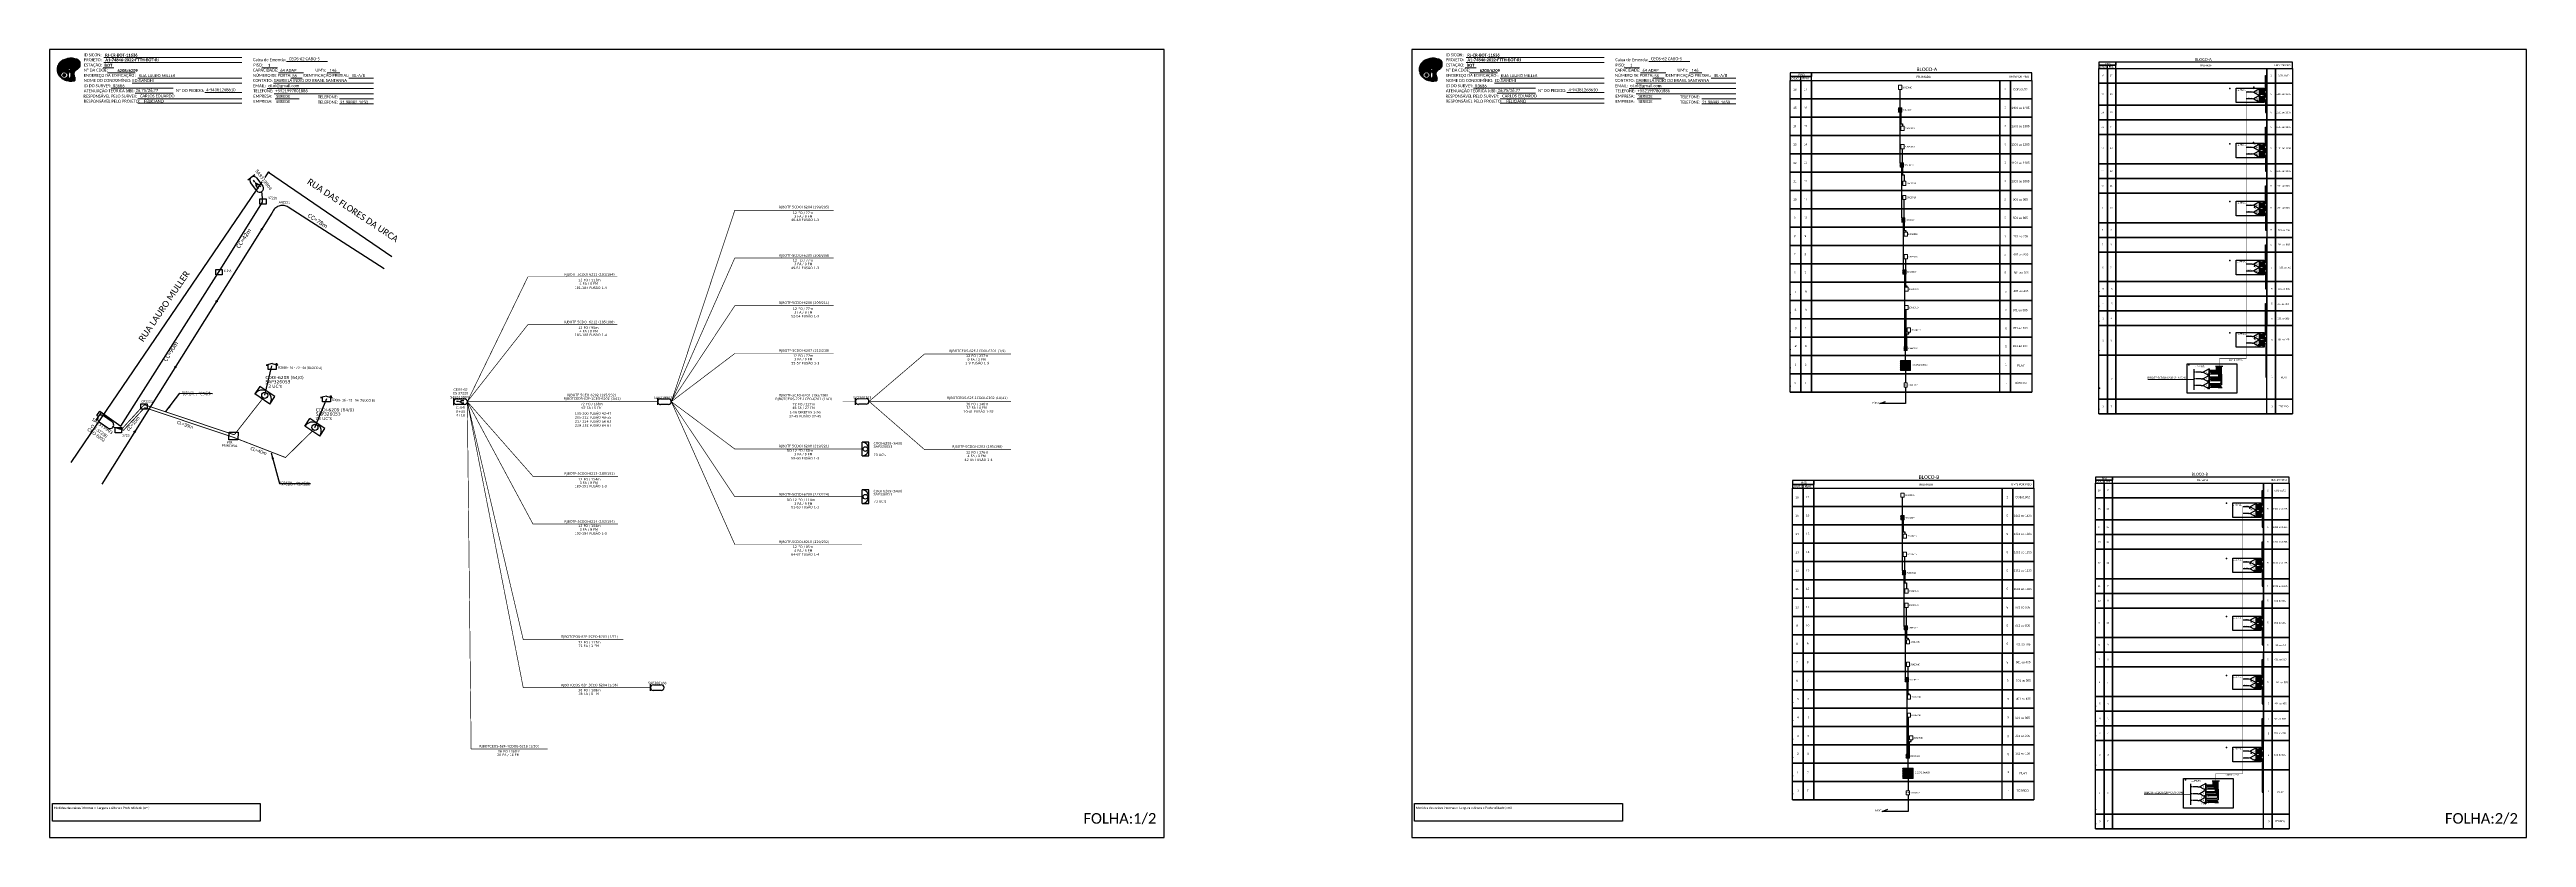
# Paper-space layout 'CDOI_6208_6209' of a CAD drawing. Header units: metres. Extents: x 5 to 1874, y 5 to 599.
# The model-space entities are those that its viewports show. They can reach past a viewport. Long polylines and large blocks are cut down to what shows.
import ezdxf
from ezdxf.enums import TextEntityAlignment as Align

# ---------------------------------------------------------------- set-up
doc = ezdxf.new("R2010")
doc.units = ezdxf.units.M
for name, color, linetype in [('20.5-CABO AÉREO', 1, 'Continuous'), ('CD a instalar', 1, 'Continuous'), ('CDO_INTERIOR', 1, 'Continuous'), ('CEO', 1, 'Continuous'), ('CEOS', 1, 'Continuous'), ('label_cabos', 7, 'Continuous'), ('Legenda', 1, 'Continuous'), ('LEGENDAS_INFRAESTRUTURAS', 7, 'Continuous'), ('MUB_DIVISA', 7, 'Continuous'), ('MUB_EDIFICACOES', 7, 'Continuous'), ('MUB_QUADRAS', 7, 'Continuous'), ('MUB_SEGMENTO', 7, 'Continuous'), ('NOS_DE_INFRAESTRUTURA', 7, 'Continuous'), ('SURVEYS', 7, 'Continuous'), ('SURVEYS_LEGENDAS', 7, 'Continuous')]:
    doc.layers.add(name, color=color, linetype=linetype)
doc.layers.add('EXTRA', color=50, linetype='Continuous', plot=False)
doc.layers.add('Texto_Cabos', color=1, linetype='Continuous', lineweight=20)
doc.styles.add('ARIAL', font='arial.ttf')
doc.styles.add('Legend', font='calibri.ttf')
doc.styles.add('siredit', font='verdana.ttf')
doc.styles.get("Standard").update_dxf_attribs({"font": 'arial.ttf'})
doc.styles.add('Style-font000', font='font000.shx')
doc.styles.add('WMF-Calibri0', font='calibri.ttf')
doc.styles.add('WMF-Calibri1', font='calibrib.ttf')
doc.linetypes.add('FENCELINE1', pattern='A,6.35,-2.54,[133,ltypeshp.shx,S=2.54,R=0,X=-2.54,Y=0],-2.54,25.4', length=36.83)
doc.dimstyles.get("Standard").update_dxf_attribs({"dimtxt": 0.18, "dimasz": 0.18, "dimexe": 0.18, "dimexo": 0.0625, "dimgap": 0.09, "dimtad": 0, "dimtih": 1, "dimtoh": 1, "dimdec": 4, "dimzin": 0, "dimdsep": 46, "dimtxsty": 'Standard', "dimcen": 0.09, "dimadec": 0, "dimazin": 0, "dimtfac": 1, "dimtdec": 4, "dimtofl": 0, "dimtmove": 0, "dimatfit": 3, "dimfxl": 0, "dimtolj": 1, "dimtzin": 0, "dimarcsym": 0})

# ---------------------------------------------------------------- blocks, each defined once
blk = doc.blocks.new('DV')
at = {"linetype": 'Continuous'}
blk.add_circle((0, 0), 0.00000275, dxfattribs=at)
blk = doc.blocks.new('MHMZ')
at = {"color": 0}
for p, q in [((-0.0000128, 0.0000113), (0.0000144, 0.0000113)), ((-0.0000128, -0.0000121), (-0.0000128, 0.0000113)), ((0.0000144, 0.0000113), (0.0000144, -0.0000121)), ((0.0000144, -0.0000121), (-0.0000128, -0.0000121))]:
    blk.add_line(p, q, dxfattribs=at)
blk = doc.blocks.new('LVLV')
for p, q in [((0, 0.000025), (-0.000025, 0.000018)), ((-0.000025, 0.000018), (-0.000017, 0.000018)), ((-0.000017, 0), (-0.000017, 0.000018)), ((0.000017, 0), (-0.000017, 0)), ((0, 0.000025), (0.000025, 0.000018)), ((0.000017, 0.000026), (0.00002, 0.000026)), ((0.000017, 0.000021), (0.000017, 0.000026)), ((0.000025, 0.000018), (0.000017, 0.000018)), ((0.000017, 0.000018), (0.000017, 0)), ((0.00002, 0.000026), (0.00002, 0.00002))]:
    blk.add_line(p, q)
blk = doc.blocks.new('SPLT_1-8_SC-APC')
at = {"color": 1, "lineweight": 0}
blk.add_lwpolyline([(-17, -7.5), (-19.3, -7.5)], dxfattribs=at)
at = {"color": 1}
blk.add_lwpolyline([(-7.4, -2.1), (-17, -7.5), (-7.4, -13), (-7.4, -2.1)], dxfattribs=at)
at = {"color": 3, "lineweight": 0}
for points in [[(-3, -3.5), (-7.4, -3.5)], [(-7.4, -4.7), (-3, -4.7)], [(-7.4, -5.8), (-3, -5.8)], [(-7.4, -7), (-3, -7)], [(-7.4, -8.1), (-3, -8.1)], [(-7.4, -9.3), (-3, -9.3)], [(-7.4, -10.4), (-3, -10.4)], [(-7.4, -11.6), (-3, -11.6)], [(-2.4, -3), (-2.4, -4)], [(-2.4, -3), (0, -3)], [(-2.4, -4), (0, -4)], [(-2.4, -4.2), (-2.4, -5.2)], [(-2.4, -4.2), (0, -4.2)], [(-2.4, -5.2), (0, -5.2)], [(-2.4, -5.3), (-2.4, -6.3)], [(-2.4, -5.3), (0, -5.3)], [(-2.4, -6.3), (0, -6.3)], [(-2.4, -6.5), (-2.4, -7.5)], [(-2.4, -6.5), (0, -6.5)], [(-2.4, -7.5), (0, -7.5)], [(-2.4, -7.6), (-2.4, -8.6)], [(-2.4, -7.6), (0, -7.6)], [(-2.4, -8.6), (0, -8.6)], [(-2.4, -8.8), (-2.4, -9.8)], [(-2.4, -8.8), (0, -8.8)], [(-2.4, -9.8), (0, -9.8)], [(-2.4, -9.9), (-2.4, -10.9)], [(-2.4, -9.9), (0, -9.9)], [(-2.4, -10.9), (0, -10.9)], [(-2.4, -11.1), (-2.4, -12.1)], [(-2.4, -11.1), (0, -11.1)], [(-2.4, -12.1), (0, -12.1)]]:
    blk.add_lwpolyline(points, dxfattribs=at)
for points in [[(-3, -3.2), (-2.4, -3.2), (-2.4, -3.8), (-3, -3.8)], [(-3, -4.4), (-2.4, -4.4), (-2.4, -5), (-3, -5)], [(-3, -5.5), (-2.4, -5.5), (-2.4, -6.1), (-3, -6.1)], [(-3, -6.7), (-2.4, -6.7), (-2.4, -7.3), (-3, -7.3)], [(-3, -7.8), (-2.4, -7.8), (-2.4, -8.4), (-3, -8.4)], [(-3, -9), (-2.4, -9), (-2.4, -9.6), (-3, -9.6)], [(-3, -10.1), (-2.4, -10.1), (-2.4, -10.7), (-3, -10.7)], [(-3, -11.3), (-2.4, -11.3), (-2.4, -11.9), (-3, -11.9)]]:
    blk.add_lwpolyline(points, close=True, dxfattribs=at)
at = {"color": 1, "style": 'ARIAL'}
for s, height, p in [('1:8', 2, (-13.9, -8.4)), ('S1', 0.75, (-8.7, -3.8)), ('S2', 0.75, (-8.7, -5)), ('S3', 0.75, (-8.7, -6.2)), ('S4', 0.75, (-8.7, -7.4)), ('S5', 0.75, (-8.7, -8.6)), ('S6', 0.75, (-8.7, -9.7)), ('S7', 0.75, (-8.7, -10.8)), ('S8', 0.75, (-8.7, -11.9))]:
    blk.add_text(s, height=height, dxfattribs=at).set_placement(p)
blk = doc.blocks.new('SPLITTER_')
blk.add_point((0, 0))
at = {"style": 'ARIAL', "flags": 4}
blk.add_attdef('SPLT', (0, -3.3), '', height=1.5, dxfattribs=at)
blk = doc.blocks.new('A$C415C251F')
at = {"color": 3}
blk.add_point((0, 0), dxfattribs=at)
blk = doc.blocks.new('LEG_CDOIA8_C-SPLT_ESQ')
at = {"color": 3, "extrusion": (0, 0, -1), "xscale": -1, "zscale": -1}
blk.add_blockref('A$C415C251F', (0, 0), dxfattribs=at)
at = {"style": 'ARIAL', "flags": 4}
blk.add_attdef('SPLITAGEM', text='', height=1.5, dxfattribs=at).set_placement((18.6, -12.6), align=Align.CENTER)
at = {"color": 1, "style": 'WMF-Calibri0', "flags": 4}
blk.add_attdef('MODELO', text='', height=1.5, dxfattribs=at).set_placement((22.5, -4.5), align=Align.CENTER)
blk.add_attdef('CDO', (21.4, -2.6), '', height=2, dxfattribs=at)
blk = doc.blocks.new('OI')
h = blk.add_hatch(color=40)
edge = h.paths.add_edge_path()
edge.add_spline(control_points=[(4.4, -0.7), (3.9, -1), (3.3, -1.5), (2.8, -2.6), (2.9, -3.5), (3.1, -4.3), (3.3, -4.9), (3.4, -5.4), (3.4, -5.9), (3.2, -6.4), (2.5, -6.6), (1.7, -6.6), (0.6, -6.7), (-0.6, -6.4), (-1.6, -6.1), (-2.8, -5.6), (-3.9, -4.8), (-4.9, -3.7), (-5.3, -2.6), (-5.6, -1.9), (-5.8, -1), (-5.7, 0.5), (-5.1, 2), (-4.1, 3), (-3.3, 3.6), (-2.4, 4.2), (-1.4, 4.4), (-0.6, 4.7), (0.8, 4.9), (2.2, 5), (3.8, 4.6), (4.7, 4.2), (5.4, 3.7), (5.8, 3), (6, 2.2), (6, 1.5), (5.7, 0.6), (5.3, 0.1), (4.9, -0.4), (4.5, -0.6), (4.4, -0.7)], knot_values=[0, 0, 0, 0, 1.60434, 2.417191, 3.427595, 4.282808, 4.776746, 5.304182, 5.888771, 6.258406, 6.858137, 7.79129, 8.986195, 10.124242, 11.187857, 12.242908, 13.953784, 15.414161, 16.515391, 17.349188, 17.675853, 19.552021, 21.515531, 22.568638, 23.63245, 24.621084, 25.782718, 26.745347, 27.142653, 29.870543, 31.004649, 31.921532, 32.709589, 33.801391, 34.042471, 35.192333, 35.971461, 36.628871, 37.254359, 37.836911, 37.836911, 37.836911, 37.836911], degree=3, periodic=0)
h.paths.add_polyline_path([(1.1, -0.9, -1), (0, -0.9, -1)], flags=16)
edge = h.paths.add_edge_path(flags=16)
edge.add_ellipse((0.6, -3.6), major_axis=(-0.02, 1.71), ratio=0.361305, start_angle=0, end_angle=360)
h.paths.add_polyline_path([(-0.4, -3.6, -1), (-3.8, -3.6, -1)], flags=16)
edge = h.paths.add_edge_path(flags=0)
edge.add_ellipse((-2.1, -3.6), major_axis=(0, 0.885), ratio=0.758294, start_angle=0, end_angle=360)
at = {"color": 40}
for centre, radius in [((-2.1, -3.6), 1.72), ((0.5, -0.9), 0.587)]:
    blk.add_circle(centre, radius, dxfattribs=at)
blk.add_ellipse((-2.1, -3.6), major_axis=(0, 0.885), ratio=0.758294, start_param=-3.141592653589792, end_param=3.141592653589792, dxfattribs=at)
blk.add_ellipse((0.6, -3.6), major_axis=(-0.02, 1.71), ratio=0.361305, dxfattribs=at)
at = {"color": 40, "start_tangent": (-0.800898, -0.598801), "end_tangent": (-0.800898, -0.598801)}
blk.add_spline([(4.4, -0.7), (3.2, -1.8), (2.9, -2.5), (2.9, -3.5), (3.1, -4.4), (3.3, -4.8), (3.4, -5.4), (3.4, -6), (3.2, -6.3), (2.7, -6.5), (1.7, -6.6), (0.5, -6.6), (-0.6, -6.4), (-1.6, -6.1), (-2.6, -5.7), (-3.9, -4.7), (-4.9, -3.6), (-5.4, -2.6), (-5.6, -1.8), (-5.7, -1.5), (-5.6, 0.4), (-4.8, 2.2), (-4.1, 3), (-3.3, 3.6), (-2.4, 4.1), (-1.3, 4.5), (-0.4, 4.7), (0, 4.8), (2.7, 4.8), (3.8, 4.5), (4.7, 4.2), (5.3, 3.7), (5.9, 2.7), (5.9, 2.5), (5.9, 1.3), (5.7, 0.6), (5.3, 0.1), (4.8, -0.4), (4.4, -0.7)], degree=3, dxfattribs=at)
blk = doc.blocks.new('LEGENDA DOS CABOS')
at = {"layer": 'EXTRA', "style": 'siredit'}
for tag, p in [('ID', (4.6, 1)), ('XX', (9, 1))]:
    blk.add_attdef(tag, text='', height=0.48, rotation=359.69, dxfattribs=at).set_placement(p, align=Align.MIDDLE_CENTER)
at = {"layer": 'Legenda', "color": 7, "style": 'siredit'}
for tag, p in [('TIPO_CABO', (1.3, 0)), ('CABO', (4.7, -0.1)), ('/', (6.8, -0.1)), ('METROS', (10, -0.1))]:
    blk.add_attdef(tag, text='', height=0.8, rotation=359.69, dxfattribs=at).set_placement(p, align=Align.MIDDLE_CENTER)

msp = doc.modelspace()

# ---------------------------------------------------------------- hatches: boundary and pattern name
h = msp.add_hatch(color=3)
h.dxf.hatch_style = 1
h.paths.add_polyline_path([(781.6, 585.5, 1), (781.3, 585.5, 1)])
h = msp.add_hatch(color=3)
h.dxf.hatch_style = 1
h.paths.add_polyline_path([(781.6, 580.5, 1), (781.4, 580.5, 1)])
h = msp.add_hatch(color=3)
h.dxf.hatch_style = 1
h.paths.add_polyline_path([(781.6, 580.5, 1), (781.4, 580.5, 1)])
h = msp.add_hatch()
h.set_pattern_fill('ANSI31', color=1, scale=0.25, angle=15, style=0)
h.paths.add_polyline_path([(515.8, 573.6), (514.5, 573.6), (514.5, 570.4), (517, 570.4), (517, 573.6)])
h = msp.add_hatch(color=3)
h.dxf.hatch_style = 1
h.paths.add_polyline_path([(781.6, 543.8, 1), (781.3, 543.8, 1)])
h = msp.add_hatch()
h.set_pattern_fill('ANSI31', color=1, scale=0.25, angle=15, style=0)
h.paths.add_polyline_path([(517.6, 532.1), (515.8, 532.1), (515.8, 528.9), (518.2, 528.9), (518.2, 532.1)])
h = msp.add_hatch(color=3)
h.dxf.hatch_style = 1
h.paths.add_polyline_path([(781.6, 538.8, 1), (781.4, 538.8, 1)])
h = msp.add_hatch(color=3)
h.dxf.hatch_style = 1
h.paths.add_polyline_path([(781.6, 538.8, 1), (781.4, 538.8, 1)])
h = msp.add_hatch()
h.set_pattern_fill('ANSI31', color=1, scale=0.25, angle=15, style=0)
h.paths.add_polyline_path([(519.4, 490.6), (517, 490.6), (517, 487.4), (519.4, 487.4)])
h = msp.add_hatch(color=3)
h.dxf.hatch_style = 1
h.paths.add_polyline_path([(781.6, 500.1, 1), (781.3, 500.1, 1)])
h = msp.add_hatch(color=3)
h.dxf.hatch_style = 1
h.paths.add_polyline_path([(781.6, 495.1, 1), (781.4, 495.1, 1)])
h = msp.add_hatch(color=3)
h.dxf.hatch_style = 1
h.paths.add_polyline_path([(781.6, 495.1, 1), (781.4, 495.1, 1)])
h = msp.add_hatch()
h.set_pattern_fill('ANSI31', color=1, scale=0.25, angle=15, style=0)
h.paths.add_polyline_path([(518.2, 451.5), (517.8, 451.5), (517.8, 448.3), (520.3, 448.3), (520.3, 451.5)])
h = msp.add_hatch(color=3)
h.dxf.hatch_style = 1
h.paths.add_polyline_path([(781.6, 455.7, 1), (781.3, 455.7, 1)])
h = msp.add_hatch(color=3)
h.dxf.hatch_style = 1
h.paths.add_polyline_path([(781.6, 450.7, 1), (781.4, 450.7, 1)])
h = msp.add_hatch(color=3)
h.dxf.hatch_style = 1
h.paths.add_polyline_path([(781.6, 450.7, 1), (781.4, 450.7, 1)])
h = msp.add_hatch()
h.set_pattern_fill('ANSI31', color=1, scale=0.25, angle=15, style=0)
h.paths.add_polyline_path([(519.2, 393.8), (518.7, 393.8), (518.7, 390.7), (521.1, 390.7), (521.1, 393.8)])
h = msp.add_hatch(color=3)
h.dxf.hatch_style = 1
h.paths.add_polyline_path([(781.6, 401.2, 1), (781.3, 401.2, 1)])
h = msp.add_hatch(color=3)
h.dxf.hatch_style = 1
h.paths.add_polyline_path([(781.6, 396.2, 1), (781.4, 396.2, 1)])
h = msp.add_hatch(color=3)
h.dxf.hatch_style = 1
h.paths.add_polyline_path([(781.6, 396.2, 1), (781.4, 396.2, 1)])
h = msp.add_hatch()
h.set_pattern_fill('ANSI31', color=1, scale=0.2025, angle=15, style=0)
h.set_pattern_definition([(60, (-118.5733, -25.6778), (-0.5568002, 0.32146875), [])])
h.paths.add_polyline_path([(523.7, 383.2), (516.1, 383.2), (516.1, 375.5), (523.7, 375.5)])
h.paths.add_polyline_path([(518.5, 378.7), (521.6, 378.7), (521.6, 380.4), (518.5, 380.4)], flags=24)
h = msp.add_hatch(color=3)
h.dxf.hatch_style = 1
h.paths.add_polyline_path([(744.1, 374.3, 1), (743.9, 374.3, 1)])
h = msp.add_hatch(color=3)
h.dxf.hatch_style = 1
h.paths.add_polyline_path([(749.6, 375.9, 1), (749.4, 375.9, 1)])
h = msp.add_hatch(color=3)
h.dxf.hatch_style = 1
h.paths.add_polyline_path([(750.1, 374.9, 1), (749.8, 374.9, 1)])
h = msp.add_hatch(color=3)
h.dxf.hatch_style = 1
h.paths.add_polyline_path([(750.5, 373.8, 1), (750.3, 373.8, 1)])
h = msp.add_hatch(color=3)
h.dxf.hatch_style = 1
h.paths.add_polyline_path([(744.1, 369.3, 1), (743.9, 369.3, 1)])
h = msp.add_hatch(color=3)
h.dxf.hatch_style = 1
h.paths.add_polyline_path([(744.1, 364.2, 1), (743.9, 364.2, 1)])
h = msp.add_hatch(color=3)
h.dxf.hatch_style = 1
h.paths.add_polyline_path([(749.6, 370.9, 1), (749.4, 370.9, 1)])
h = msp.add_hatch(color=3)
h.dxf.hatch_style = 1
h.paths.add_polyline_path([(749.6, 365.9, 1), (749.4, 365.9, 1)])
h = msp.add_hatch(color=3)
h.dxf.hatch_style = 1
h.paths.add_polyline_path([(750.1, 369.8, 1), (749.8, 369.8, 1)])
h = msp.add_hatch(color=3)
h.dxf.hatch_style = 1
h.paths.add_polyline_path([(750.1, 364.8, 1), (749.8, 364.8, 1)])
h = msp.add_hatch(color=3)
h.dxf.hatch_style = 1
h.paths.add_polyline_path([(750.5, 368.8, 1), (750.3, 368.8, 1)])
h = msp.add_hatch(color=3)
h.dxf.hatch_style = 1
h.paths.add_polyline_path([(750.5, 363.7, 1), (750.3, 363.7, 1)])
h = msp.add_hatch(color=3)
h.dxf.hatch_style = 1
h.paths.add_polyline_path([(751, 372.7, 1), (750.8, 372.7, 1)])
h = msp.add_hatch(color=3)
h.dxf.hatch_style = 1
h.paths.add_polyline_path([(751, 367.7, 1), (750.8, 367.7, 1)])
h = msp.add_hatch(color=3)
h.dxf.hatch_style = 1
h.paths.add_polyline_path([(751, 362.7, 1), (750.8, 362.7, 1)])
h = msp.add_hatch()
h.set_pattern_fill('ANSI31', color=1, scale=0.25, angle=15, style=0)
h.paths.add_polyline_path([(517.5, 266.2), (516.3, 266.2), (516.3, 263), (518.7, 263), (518.7, 266.2)])
h = msp.add_hatch(color=3)
h.dxf.hatch_style = 1
h.paths.add_polyline_path([(779, 272.7, 1), (778.8, 272.7, 1)])
h = msp.add_hatch(color=3)
h.dxf.hatch_style = 1
h.paths.add_polyline_path([(779, 267.8, 1), (778.8, 267.8, 1)])
h = msp.add_hatch(color=3)
h.dxf.hatch_style = 1
h.paths.add_polyline_path([(779, 267.7, 1), (778.8, 267.7, 1)])
h = msp.add_hatch()
h.set_pattern_fill('ANSI31', color=1, scale=0.25, angle=15, style=0)
h.paths.add_polyline_path([(519.3, 224.7), (517.5, 224.7), (517.5, 221.5), (519.9, 221.5), (519.9, 224.7)])
h = msp.add_hatch(color=3)
h.dxf.hatch_style = 1
h.paths.add_polyline_path([(779, 231.1, 1), (778.8, 231.1, 1)])
h = msp.add_hatch(color=3)
h.dxf.hatch_style = 1
h.paths.add_polyline_path([(779, 226.1, 1), (778.8, 226.1, 1)])
h = msp.add_hatch(color=3)
h.dxf.hatch_style = 1
h.paths.add_polyline_path([(779, 226, 1), (778.8, 226, 1)])
h = msp.add_hatch(color=3)
h.dxf.hatch_style = 1
h.paths.add_polyline_path([(779, 187.3, 1), (778.8, 187.3, 1)])
h = msp.add_hatch()
h.set_pattern_fill('ANSI31', color=1, scale=0.25, angle=15, style=0)
h.paths.add_polyline_path([(520.6, 183.2), (518.7, 183.2), (518.7, 180), (521.2, 180), (521.2, 183.2)])
h = msp.add_hatch(color=3)
h.dxf.hatch_style = 1
h.paths.add_polyline_path([(779, 182.4, 1), (778.8, 182.4, 1)])
h = msp.add_hatch(color=3)
h.dxf.hatch_style = 1
h.paths.add_polyline_path([(779, 182.3, 1), (778.8, 182.3, 1)])
h = msp.add_hatch()
h.set_pattern_fill('ANSI31', color=1, scale=0.25, angle=15, style=0)
h.paths.add_polyline_path([(519.9, 144.1), (519.6, 144.1), (519.6, 140.9), (522, 140.9), (522, 144.1)])
h = msp.add_hatch(color=3)
h.dxf.hatch_style = 1
h.paths.add_polyline_path([(779, 142.9, 1), (778.8, 142.9, 1)])
h = msp.add_hatch(color=3)
h.dxf.hatch_style = 1
h.paths.add_polyline_path([(779, 138, 1), (778.8, 138, 1)])
h = msp.add_hatch(color=3)
h.dxf.hatch_style = 1
h.paths.add_polyline_path([(779, 137.9, 1), (778.8, 137.9, 1)])
h = msp.add_hatch()
h.set_pattern_fill('ANSI31', color=1, scale=0.2025, angle=15, style=0)
h.set_pattern_definition([(60, (-116.8301, -333.0917), (-0.5568002, 0.32146875), [])])
h.paths.add_polyline_path([(525.5, 75.7), (517.8, 75.7), (517.8, 68.1), (525.5, 68.1)])
h.paths.add_polyline_path([(520.3, 71.3), (523.3, 71.3), (523.3, 73), (520.3, 73)], flags=24)
h = msp.add_hatch()
h.set_pattern_fill('ANSI31', color=1, scale=0.25, angle=15, style=0)
h.paths.add_polyline_path([(521, 86.4), (520.4, 86.4), (520.4, 83.2), (522.9, 83.2), (522.9, 86.4)])
h = msp.add_hatch(color=3)
h.dxf.hatch_style = 1
h.paths.add_polyline_path([(779, 88.5, 1), (778.8, 88.5, 1)])
h = msp.add_hatch(color=3)
h.dxf.hatch_style = 1
h.paths.add_polyline_path([(779, 83.5, 1), (778.8, 83.5, 1)])
h = msp.add_hatch(color=3)
h.dxf.hatch_style = 1
h.paths.add_polyline_path([(779, 83.5, 1), (778.8, 83.5, 1)])
h = msp.add_hatch(color=3)
h.dxf.hatch_style = 1
h.paths.add_polyline_path([(741.6, 61.6, 1), (741.3, 61.6, 1)])
h = msp.add_hatch(color=3)
h.dxf.hatch_style = 1
h.paths.add_polyline_path([(741.6, 56.5, 1), (741.3, 56.5, 1)])
h = msp.add_hatch(color=3)
h.dxf.hatch_style = 1
h.paths.add_polyline_path([(747, 63.2, 1), (746.8, 63.2, 1)])
h = msp.add_hatch(color=3)
h.dxf.hatch_style = 1
h.paths.add_polyline_path([(747, 58.1, 1), (746.8, 58.1, 1)])
h = msp.add_hatch(color=3)
h.dxf.hatch_style = 1
h.paths.add_polyline_path([(747.5, 62.1, 1), (747.3, 62.1, 1)])
h = msp.add_hatch(color=3)
h.dxf.hatch_style = 1
h.paths.add_polyline_path([(747.5, 57.1, 1), (747.3, 57.1, 1)])
h = msp.add_hatch(color=3)
h.dxf.hatch_style = 1
h.paths.add_polyline_path([(748, 61, 1), (747.7, 61, 1)])
h = msp.add_hatch(color=3)
h.dxf.hatch_style = 1
h.paths.add_polyline_path([(748, 56, 1), (747.7, 56, 1)])
h = msp.add_hatch(color=3)
h.dxf.hatch_style = 1
h.paths.add_polyline_path([(748.4, 60, 1), (748.2, 60, 1)])
h = msp.add_hatch(color=3)
h.dxf.hatch_style = 1
h.paths.add_polyline_path([(741.6, 51.5, 1), (741.3, 51.5, 1)])
h = msp.add_hatch(color=3)
h.dxf.hatch_style = 1
h.paths.add_polyline_path([(747, 53.1, 1), (746.8, 53.1, 1)])
h = msp.add_hatch(color=3)
h.dxf.hatch_style = 1
h.paths.add_polyline_path([(747.5, 52, 1), (747.3, 52, 1)])
h = msp.add_hatch(color=3)
h.dxf.hatch_style = 1
h.paths.add_polyline_path([(748, 51, 1), (747.7, 51, 1)])
h = msp.add_hatch(color=3)
h.dxf.hatch_style = 1
h.paths.add_polyline_path([(748.4, 54.9, 1), (748.2, 54.9, 1)])
h = msp.add_hatch(color=3)
h.dxf.hatch_style = 1
h.paths.add_polyline_path([(748.4, 49.9, 1), (748.2, 49.9, 1)])

# ---------------------------------------------------------------- linework, layer by layer
at = {"color": 7}
for points in [[(-893.6, 23.6), (-52.6, 23.6), (-52.6, 617.6), (-893.6, 617.6)], [(147.3, 23.6), (988.3, 23.6), (988.3, 617.6), (147.3, 617.6)]]:
    msp.add_lwpolyline(points, close=True, dxfattribs=at)
at = {"lineweight": 0}
for points in [[(-853.1, 603.8), (-845, 603.8)], [(-852.6, 611.5), (-748.4, 611.5)], [(-852.5, 607.9), (-748.4, 607.9)], [(-733.3, 603.9), (-721.6, 603.9)], [(-720.9, 600.1), (-702, 600.1)], [(-714.8, 608.5), (-683.9, 608.5)], [(187.7, 603.8), (195.8, 603.8)], [(188.3, 611.5), (292.4, 611.5)], [(188.4, 607.9), (292.4, 607.9)], [(307.5, 603.9), (319.2, 603.9)], [(319.9, 600.1), (338.9, 600.1)], [(326.1, 608.5), (357, 608.5)], [(-847, 588.5), (-800.2, 588.5)], [(-831.2, 592.3), (-748.4, 592.3)], [(-827, 596.1), (-748.4, 596.1)], [(-729.5, 588.3), (-649.1, 588.3)], [(-724.5, 592.3), (-649.1, 592.3)], [(-724.2, 584.3), (-649.1, 584.3)], [(193.9, 588.5), (240.6, 588.5)], [(209.7, 592.3), (292.4, 592.3)], [(213.9, 596.1), (292.4, 596.1)], [(311.4, 588.3), (391.7, 588.3)], [(316.4, 592.3), (391.7, 592.3)], [(316.7, 584.3), (391.7, 584.3)]]:
    msp.add_lwpolyline(points, dxfattribs=at)
at = {"color": 7, "lineweight": 0}
for points in [[(-849.8, 600.1), (-828.9, 600.1)], [(-684.1, 600.1), (-674.6, 600.1)], [(191, 600.1), (211.9, 600.1)], [(356.8, 600.1), (366.2, 600.1)], [(-829.1, 584.8), (-800.2, 584.8)], [(-827, 580.5), (-748.4, 580.5)], [(-776.4, 585.1), (-748.4, 585.1)], [(-723.4, 580.5), (-705.2, 580.5)], [(-711.6, 596.1), (-703, 596.1)], [(-674.7, 580.5), (-649.1, 580.5)], [(-667.7, 596.1), (-649.2, 596.1)], [(211.8, 584.8), (240.6, 584.8)], [(213.9, 580.5), (292.4, 580.5)], [(264.4, 585.1), (292.4, 585.1)], [(317.4, 580.5), (335.6, 580.5)], [(329.2, 596.1), (337.8, 596.1)], [(366.2, 580.5), (391.7, 580.5)], [(373.2, 596.1), (391.7, 596.1)], [(-827, 577.1), (-748.4, 577.1)], [(-674.7, 576.6), (-649.1, 576.6)], [(213.9, 577.1), (292.4, 577.1)], [(366.2, 576.6), (391.7, 576.6)], [(748.8, 375.9), (749.4, 375.9)], [(748.8, 374.9), (749.9, 374.9)], [(748.8, 373.8), (750.4, 373.8)], [(748.8, 372.7), (750.9, 372.7)], [(748.8, 370.9), (749.4, 370.9)], [(748.8, 369.8), (749.9, 369.8)], [(748.8, 368.8), (750.4, 368.8)], [(748.8, 367.7), (750.9, 367.7)], [(748.8, 365.9), (749.4, 365.9)], [(748.8, 364.8), (749.9, 364.8)], [(748.8, 363.7), (750.4, 363.7)], [(748.8, 362.7), (750.9, 362.7)], [(746.3, 63.2), (746.9, 63.2)], [(746.3, 62.1), (747.4, 62.1)], [(746.3, 61), (747.9, 61)], [(746.3, 60), (748.3, 60)], [(746.3, 58.1), (746.9, 58.1)], [(746.3, 57.1), (747.4, 57.1)], [(746.3, 56), (747.9, 56)], [(746.3, 54.9), (748.3, 54.9)], [(746.3, 53.1), (746.9, 53.1)], [(746.3, 52), (747.4, 52)], [(746.3, 51), (747.9, 51)], [(746.3, 49.9), (748.3, 49.9)]]:
    msp.add_lwpolyline(points, dxfattribs=at)
for points in [[(432.8, 597.2), (448.8, 597.2), (448.8, 600), (432.8, 600)], [(665.7, 605.7), (678.6, 605.7), (678.6, 608), (665.7, 608)], [(665.7, 603.4), (678.6, 603.4), (678.6, 605.7), (665.7, 605.7)], [(665.7, 603.4), (672.2, 603.4), (672.2, 592.3), (665.7, 592.3)], [(672.2, 603.4), (678.6, 603.4), (678.6, 592.3), (672.2, 592.3)], [(792.5, 603.4), (799, 603.4), (799, 592.3), (792.5, 592.3)], [(799, 603.4), (811.8, 603.4), (811.8, 592.3), (799, 592.3)], [(432.8, 594.3), (448.8, 594.3), (448.8, 597.2), (432.8, 597.2)], [(432.8, 594.3), (440.8, 594.3), (440.8, 580.5), (432.8, 580.5)], [(432.8, 580.5), (440.8, 580.5), (440.8, 566.7), (432.8, 566.7)], [(440.8, 594.3), (448.8, 594.3), (448.8, 580.5), (440.8, 580.5)], [(440.8, 580.5), (448.8, 580.5), (448.8, 566.7), (440.8, 566.7)], [(591, 594.3), (599, 594.3), (599, 580.5), (591, 580.5)], [(591, 580.5), (599, 580.5), (599, 566.7), (591, 566.7)], [(599, 594.3), (615, 594.3), (615, 580.5), (599, 580.5)], [(599, 580.5), (615, 580.5), (615, 566.7), (599, 566.7)], [(665.7, 592.3), (672.2, 592.3), (672.2, 575.7), (665.7, 575.7)], [(672.2, 592.3), (678.6, 592.3), (678.6, 575.7), (672.2, 575.7)], [(792.5, 592.3), (799, 592.3), (799, 575.7), (792.5, 575.7)], [(799, 592.3), (811.8, 592.3), (811.8, 575.7), (799, 575.7)], [(432.8, 566.7), (440.8, 566.7), (440.8, 552.8), (432.8, 552.8)], [(440.8, 566.7), (448.8, 566.7), (448.8, 552.8), (440.8, 552.8)], [(591, 566.7), (599, 566.7), (599, 552.8), (591, 552.8)], [(599, 566.7), (615, 566.7), (615, 552.8), (599, 552.8)], [(665.7, 575.7), (672.2, 575.7), (672.2, 564.6), (665.7, 564.6)], [(665.7, 564.6), (672.2, 564.6), (672.2, 553.5), (665.7, 553.5)], [(672.2, 575.7), (678.6, 575.7), (678.6, 564.6), (672.2, 564.6)], [(672.2, 564.6), (678.6, 564.6), (678.6, 553.5), (672.2, 553.5)], [(792.5, 575.7), (799, 575.7), (799, 564.6), (792.5, 564.6)], [(792.5, 564.6), (799, 564.6), (799, 553.5), (792.5, 553.5)], [(799, 575.7), (811.8, 575.7), (811.8, 564.6), (799, 564.6)], [(799, 564.6), (811.8, 564.6), (811.8, 553.5), (799, 553.5)], [(432.8, 552.8), (440.8, 552.8), (440.8, 539), (432.8, 539)], [(440.8, 552.8), (448.8, 552.8), (448.8, 539), (440.8, 539)], [(591, 552.8), (599, 552.8), (599, 539), (591, 539)], [(599, 552.8), (615, 552.8), (615, 539), (599, 539)], [(665.7, 553.5), (672.2, 553.5), (672.2, 531.3), (665.7, 531.3)], [(672.2, 553.5), (678.6, 553.5), (678.6, 531.3), (672.2, 531.3)], [(792.5, 553.5), (799, 553.5), (799, 531.3), (792.5, 531.3)], [(799, 553.5), (811.8, 553.5), (811.8, 531.3), (799, 531.3)], [(432.8, 539), (440.8, 539), (440.8, 525.2), (432.8, 525.2)], [(432.8, 525.2), (440.8, 525.2), (440.8, 511.4), (432.8, 511.4)], [(440.8, 539), (448.8, 539), (448.8, 525.2), (440.8, 525.2)], [(440.8, 525.2), (448.8, 525.2), (448.8, 511.4), (440.8, 511.4)], [(591, 539), (599, 539), (599, 525.2), (591, 525.2)], [(591, 525.2), (599, 525.2), (599, 511.4), (591, 511.4)], [(599, 539), (615, 539), (615, 525.2), (599, 525.2)], [(599, 525.2), (615, 525.2), (615, 511.4), (599, 511.4)], [(665.7, 531.3), (672.2, 531.3), (672.2, 520.3), (665.7, 520.3)], [(672.2, 531.3), (678.6, 531.3), (678.6, 520.3), (672.2, 520.3)], [(792.5, 531.3), (799, 531.3), (799, 520.3), (792.5, 520.3)], [(799, 531.3), (811.8, 531.3), (811.8, 520.3), (799, 520.3)], [(432.8, 511.4), (440.8, 511.4), (440.8, 497.5), (432.8, 497.5)], [(440.8, 511.4), (448.8, 511.4), (448.8, 497.5), (440.8, 497.5)], [(591, 511.4), (599, 511.4), (599, 497.5), (591, 497.5)], [(599, 511.4), (615, 511.4), (615, 497.5), (599, 497.5)], [(665.7, 520.3), (672.2, 520.3), (672.2, 509.2), (665.7, 509.2)], [(665.7, 509.2), (672.2, 509.2), (672.2, 487), (665.7, 487)], [(672.2, 520.3), (678.6, 520.3), (678.6, 509.2), (672.2, 509.2)], [(672.2, 509.2), (678.6, 509.2), (678.6, 487), (672.2, 487)], [(792.5, 520.3), (799, 520.3), (799, 509.2), (792.5, 509.2)], [(792.5, 509.2), (799, 509.2), (799, 487), (792.5, 487)], [(799, 520.3), (811.8, 520.3), (811.8, 509.2), (799, 509.2)], [(799, 509.2), (811.8, 509.2), (811.8, 487), (799, 487)], [(432.8, 497.5), (440.8, 497.5), (440.8, 483.7), (432.8, 483.7)], [(440.8, 497.5), (448.8, 497.5), (448.8, 483.7), (440.8, 483.7)], [(591, 497.5), (599, 497.5), (599, 483.7), (591, 483.7)], [(599, 497.5), (615, 497.5), (615, 483.7), (599, 483.7)], [(665.7, 487), (672.2, 487), (672.2, 475.9), (665.7, 475.9)], [(672.2, 487), (678.6, 487), (678.6, 475.9), (672.2, 475.9)], [(799, 487), (811.8, 487), (811.8, 475.9), (799, 475.9)], [(432.8, 483.7), (440.8, 483.7), (440.8, 469.9), (432.8, 469.9)], [(432.8, 469.9), (440.8, 469.9), (440.8, 456.1), (432.8, 456.1)], [(440.8, 483.7), (448.8, 483.7), (448.8, 469.9), (440.8, 469.9)], [(440.8, 469.9), (448.8, 469.9), (448.8, 456.1), (440.8, 456.1)], [(591, 469.9), (599, 469.9), (599, 456.1), (591, 456.1)], [(599, 483.7), (615, 483.7), (615, 469.9), (599, 469.9)], [(599, 469.9), (615, 469.9), (615, 456.1), (599, 456.1)], [(665.7, 475.9), (672.2, 475.9), (672.2, 464.8), (665.7, 464.8)], [(672.2, 475.9), (678.6, 475.9), (678.6, 464.8), (672.2, 464.8)], [(792.5, 475.9), (799, 475.9), (799, 464.8), (792.5, 464.8)], [(799, 475.9), (811.8, 475.9), (811.8, 464.8), (799, 464.8)], [(432.8, 456.1), (440.8, 456.1), (440.8, 442.2), (432.8, 442.2)], [(440.8, 456.1), (448.8, 456.1), (448.8, 442.2), (440.8, 442.2)], [(591, 456.1), (599, 456.1), (599, 442.2), (591, 442.2)], [(599, 456.1), (615, 456.1), (615, 442.2), (599, 442.2)], [(665.7, 464.8), (672.2, 464.8), (672.2, 442.7), (665.7, 442.7)], [(672.2, 464.8), (678.6, 464.8), (678.6, 442.7), (672.2, 442.7)], [(792.5, 464.8), (799, 464.8), (799, 442.7), (792.5, 442.7)], [(799, 464.8), (811.8, 464.8), (811.8, 442.7), (799, 442.7)], [(432.8, 442.2), (440.8, 442.2), (440.8, 428.4), (432.8, 428.4)], [(440.8, 442.2), (448.8, 442.2), (448.8, 428.4), (440.8, 428.4)], [(591, 442.2), (599, 442.2), (599, 428.4), (591, 428.4)], [(599, 442.2), (615, 442.2), (615, 428.4), (599, 428.4)], [(665.7, 442.7), (672.2, 442.7), (672.2, 431.6), (665.7, 431.6)], [(665.7, 431.6), (672.2, 431.6), (672.2, 420.5), (665.7, 420.5)], [(672.2, 442.7), (678.6, 442.7), (678.6, 431.6), (672.2, 431.6)], [(672.2, 431.6), (678.6, 431.6), (678.6, 420.5), (672.2, 420.5)], [(792.5, 442.7), (799, 442.7), (799, 431.6), (792.5, 431.6)], [(792.5, 431.6), (799, 431.6), (799, 420.5), (792.5, 420.5)], [(799, 442.7), (811.8, 442.7), (811.8, 431.6), (799, 431.6)], [(799, 431.6), (811.8, 431.6), (811.8, 420.5), (799, 420.5)], [(432.8, 428.4), (440.8, 428.4), (440.8, 414.6), (432.8, 414.6)], [(432.8, 414.6), (440.8, 414.6), (440.8, 400.7), (432.8, 400.7)], [(440.8, 428.4), (448.8, 428.4), (448.8, 414.6), (440.8, 414.6)], [(440.8, 414.6), (448.8, 414.6), (448.8, 400.7), (440.8, 400.7)], [(591, 428.4), (599, 428.4), (599, 414.6), (591, 414.6)], [(591, 414.6), (599, 414.6), (599, 400.7), (591, 400.7)], [(599, 428.4), (615, 428.4), (615, 414.6), (599, 414.6)], [(599, 414.6), (615, 414.6), (615, 400.7), (599, 400.7)], [(665.7, 420.5), (672.2, 420.5), (672.2, 409.4), (665.7, 409.4)], [(672.2, 420.5), (678.6, 420.5), (678.6, 409.4), (672.2, 409.4)], [(792.5, 420.5), (799, 420.5), (799, 409.4), (792.5, 409.4)], [(799, 420.5), (811.8, 420.5), (811.8, 409.4), (799, 409.4)], [(432.8, 400.7), (440.8, 400.7), (440.8, 386.9), (432.8, 386.9)], [(440.8, 400.7), (448.8, 400.7), (448.8, 386.9), (440.8, 386.9)], [(591, 400.7), (599, 400.7), (599, 386.9), (591, 386.9)], [(599, 400.7), (615, 400.7), (615, 386.9), (599, 386.9)], [(665.7, 409.4), (672.2, 409.4), (672.2, 387.2), (665.7, 387.2)], [(672.2, 409.4), (678.6, 409.4), (678.6, 387.2), (672.2, 387.2)], [(792.5, 409.4), (799, 409.4), (799, 387.2), (792.5, 387.2)], [(799, 409.4), (811.8, 409.4), (811.8, 387.2), (799, 387.2)], [(432.8, 386.9), (440.8, 386.9), (440.8, 373.1), (432.8, 373.1)], [(440.8, 386.9), (448.8, 386.9), (448.8, 373.1), (440.8, 373.1)], [(591, 386.9), (599, 386.9), (599, 373.1), (591, 373.1)], [(599, 386.9), (615, 386.9), (615, 373.1), (599, 373.1)], [(665.7, 387.2), (672.2, 387.2), (672.2, 354), (665.7, 354)], [(672.2, 387.2), (678.6, 387.2), (678.6, 354), (672.2, 354)], [(792.5, 387.2), (799, 387.2), (799, 354), (792.5, 354)], [(799, 387.2), (811.8, 387.2), (811.8, 354), (799, 354)], [(432.8, 373.1), (440.8, 373.1), (440.8, 359.3), (432.8, 359.3)], [(440.8, 373.1), (448.8, 373.1), (448.8, 359.3), (440.8, 359.3)], [(591, 373.1), (599, 373.1), (599, 359.3), (591, 359.3)], [(599, 373.1), (615, 373.1), (615, 359.3), (599, 359.3)], [(665.7, 354), (672.2, 354), (672.2, 342.9), (665.7, 342.9)], [(672.2, 354), (678.6, 354), (678.6, 342.9), (672.2, 342.9)], [(792.5, 354), (799, 354), (799, 342.9), (792.5, 342.9)], [(799, 354), (811.8, 354), (811.8, 342.9), (799, 342.9)], [(434.6, 289.7), (450.6, 289.7), (450.6, 292.6), (434.6, 292.6)], [(434.6, 286.9), (450.6, 286.9), (450.6, 289.7), (434.6, 289.7)], [(434.6, 286.9), (442.6, 286.9), (442.6, 273.1), (434.6, 273.1)], [(442.6, 286.9), (450.6, 286.9), (450.6, 273.1), (442.6, 273.1)], [(592.7, 286.9), (600.7, 286.9), (600.7, 273.1), (592.7, 273.1)], [(600.7, 286.9), (616.7, 286.9), (616.7, 273.1), (600.7, 273.1)], [(663.2, 292.9), (676, 292.9), (676, 295.2), (663.2, 295.2)], [(663.2, 290.7), (676, 290.7), (676, 292.9), (663.2, 292.9)], [(663.2, 290.7), (669.6, 290.7), (669.6, 279.6), (663.2, 279.6)], [(669.6, 290.7), (676, 290.7), (676, 279.6), (669.6, 279.6)], [(790, 290.7), (796.4, 290.7), (796.4, 279.6), (790, 279.6)], [(796.4, 290.7), (809.2, 290.7), (809.2, 279.6), (796.4, 279.6)], [(434.6, 273.1), (442.6, 273.1), (442.6, 259.2), (434.6, 259.2)], [(442.6, 273.1), (450.6, 273.1), (450.6, 259.2), (442.6, 259.2)], [(592.7, 273.1), (600.7, 273.1), (600.7, 259.2), (592.7, 259.2)], [(600.7, 273.1), (616.7, 273.1), (616.7, 259.2), (600.7, 259.2)], [(663.2, 279.6), (669.6, 279.6), (669.6, 263), (663.2, 263)], [(663.2, 263), (669.6, 263), (669.6, 251.9), (663.2, 251.9)], [(669.6, 279.6), (676, 279.6), (676, 263), (669.6, 263)], [(669.6, 263), (676, 263), (676, 251.9), (669.6, 251.9)], [(790, 279.6), (796.4, 279.6), (796.4, 263), (790, 263)], [(790, 263), (796.4, 263), (796.4, 251.9), (790, 251.9)], [(796.4, 279.6), (809.2, 279.6), (809.2, 263), (796.4, 263)], [(796.4, 263), (809.2, 263), (809.2, 251.9), (796.4, 251.9)], [(434.6, 259.2), (442.6, 259.2), (442.6, 245.4), (434.6, 245.4)], [(434.6, 245.4), (442.6, 245.4), (442.6, 231.6), (434.6, 231.6)], [(442.6, 259.2), (450.6, 259.2), (450.6, 245.4), (442.6, 245.4)], [(442.6, 245.4), (450.6, 245.4), (450.6, 231.6), (442.6, 231.6)], [(592.7, 259.2), (600.7, 259.2), (600.7, 245.4), (592.7, 245.4)], [(592.7, 245.4), (600.7, 245.4), (600.7, 231.6), (592.7, 231.6)], [(600.7, 259.2), (616.7, 259.2), (616.7, 245.4), (600.7, 245.4)], [(600.7, 245.4), (616.7, 245.4), (616.7, 231.6), (600.7, 231.6)], [(663.2, 251.9), (669.6, 251.9), (669.6, 240.8), (663.2, 240.8)], [(669.6, 251.9), (676, 251.9), (676, 240.8), (669.6, 240.8)], [(790, 251.9), (796.4, 251.9), (796.4, 240.8), (790, 240.8)], [(796.4, 251.9), (809.2, 251.9), (809.2, 240.8), (796.4, 240.8)], [(434.6, 231.6), (442.6, 231.6), (442.6, 217.8), (434.6, 217.8)], [(442.6, 231.6), (450.6, 231.6), (450.6, 217.8), (442.6, 217.8)], [(592.7, 231.6), (600.7, 231.6), (600.7, 217.8), (592.7, 217.8)], [(600.7, 231.6), (616.7, 231.6), (616.7, 217.8), (600.7, 217.8)], [(663.2, 240.8), (669.6, 240.8), (669.6, 218.6), (663.2, 218.6)], [(669.6, 240.8), (676, 240.8), (676, 218.6), (669.6, 218.6)], [(790, 240.8), (796.4, 240.8), (796.4, 218.6), (790, 218.6)], [(796.4, 240.8), (809.2, 240.8), (809.2, 218.6), (796.4, 218.6)], [(434.6, 217.8), (442.6, 217.8), (442.6, 203.9), (434.6, 203.9)], [(442.6, 217.8), (450.6, 217.8), (450.6, 203.9), (442.6, 203.9)], [(592.7, 217.8), (600.7, 217.8), (600.7, 203.9), (592.7, 203.9)], [(600.7, 217.8), (616.7, 217.8), (616.7, 203.9), (600.7, 203.9)], [(663.2, 218.6), (669.6, 218.6), (669.6, 207.5), (663.2, 207.5)], [(663.2, 207.5), (669.6, 207.5), (669.6, 196.4), (663.2, 196.4)], [(669.6, 218.6), (676, 218.6), (676, 207.5), (669.6, 207.5)], [(669.6, 207.5), (676, 207.5), (676, 196.4), (669.6, 196.4)], [(790, 218.6), (796.4, 218.6), (796.4, 207.5), (790, 207.5)], [(790, 207.5), (796.4, 207.5), (796.4, 196.4), (790, 196.4)], [(796.4, 218.6), (809.2, 218.6), (809.2, 207.5), (796.4, 207.5)], [(796.4, 207.5), (809.2, 207.5), (809.2, 196.4), (796.4, 196.4)], [(434.6, 203.9), (442.6, 203.9), (442.6, 190.1), (434.6, 190.1)], [(434.6, 190.1), (442.6, 190.1), (442.6, 176.3), (434.6, 176.3)], [(442.6, 203.9), (450.6, 203.9), (450.6, 190.1), (442.6, 190.1)], [(442.6, 190.1), (450.6, 190.1), (450.6, 176.3), (442.6, 176.3)], [(592.7, 203.9), (600.7, 203.9), (600.7, 190.1), (592.7, 190.1)], [(592.7, 190.1), (600.7, 190.1), (600.7, 176.3), (592.7, 176.3)], [(600.7, 203.9), (616.7, 203.9), (616.7, 190.1), (600.7, 190.1)], [(600.7, 190.1), (616.7, 190.1), (616.7, 176.3), (600.7, 176.3)], [(663.2, 196.4), (669.6, 196.4), (669.6, 174.3), (663.2, 174.3)], [(669.6, 196.4), (676, 196.4), (676, 174.3), (669.6, 174.3)], [(790, 196.4), (796.4, 196.4), (796.4, 174.3), (790, 174.3)], [(796.4, 196.4), (809.2, 196.4), (809.2, 174.3), (796.4, 174.3)], [(434.6, 176.3), (442.6, 176.3), (442.6, 162.5), (434.6, 162.5)], [(442.6, 176.3), (450.6, 176.3), (450.6, 162.5), (442.6, 162.5)], [(600.7, 176.3), (616.7, 176.3), (616.7, 162.5), (600.7, 162.5)], [(663.2, 174.3), (669.6, 174.3), (669.6, 163.2), (663.2, 163.2)], [(669.6, 174.3), (676, 174.3), (676, 163.2), (669.6, 163.2)], [(796.4, 174.3), (809.2, 174.3), (809.2, 163.2), (796.4, 163.2)], [(434.6, 162.5), (442.6, 162.5), (442.6, 148.6), (434.6, 148.6)], [(442.6, 162.5), (450.6, 162.5), (450.6, 148.6), (442.6, 148.6)], [(592.7, 162.5), (600.7, 162.5), (600.7, 148.6), (592.7, 148.6)], [(600.7, 162.5), (616.7, 162.5), (616.7, 148.6), (600.7, 148.6)], [(663.2, 163.2), (669.6, 163.2), (669.6, 152.1), (663.2, 152.1)], [(663.2, 152.1), (669.6, 152.1), (669.6, 129.9), (663.2, 129.9)], [(669.6, 163.2), (676, 163.2), (676, 152.1), (669.6, 152.1)], [(669.6, 152.1), (676, 152.1), (676, 129.9), (669.6, 129.9)], [(790, 163.2), (796.4, 163.2), (796.4, 152.1), (790, 152.1)], [(790, 152.1), (796.4, 152.1), (796.4, 129.9), (790, 129.9)], [(796.4, 163.2), (809.2, 163.2), (809.2, 152.1), (796.4, 152.1)], [(796.4, 152.1), (809.2, 152.1), (809.2, 129.9), (796.4, 129.9)], [(434.6, 148.6), (442.6, 148.6), (442.6, 134.8), (434.6, 134.8)], [(434.6, 134.8), (442.6, 134.8), (442.6, 121), (434.6, 121)], [(442.6, 148.6), (450.6, 148.6), (450.6, 134.8), (442.6, 134.8)], [(442.6, 134.8), (450.6, 134.8), (450.6, 121), (442.6, 121)], [(592.7, 148.6), (600.7, 148.6), (600.7, 134.8), (592.7, 134.8)], [(592.7, 134.8), (600.7, 134.8), (600.7, 121), (592.7, 121)], [(600.7, 148.6), (616.7, 148.6), (616.7, 134.8), (600.7, 134.8)], [(600.7, 134.8), (616.7, 134.8), (616.7, 121), (600.7, 121)], [(434.6, 121), (442.6, 121), (442.6, 107.2), (434.6, 107.2)], [(442.6, 121), (450.6, 121), (450.6, 107.2), (442.6, 107.2)], [(592.7, 121), (600.7, 121), (600.7, 107.2), (592.7, 107.2)], [(600.7, 121), (616.7, 121), (616.7, 107.2), (600.7, 107.2)], [(663.2, 129.9), (669.6, 129.9), (669.6, 118.8), (663.2, 118.8)], [(663.2, 118.8), (669.6, 118.8), (669.6, 107.7), (663.2, 107.7)], [(669.6, 129.9), (676, 129.9), (676, 118.8), (669.6, 118.8)], [(669.6, 118.8), (676, 118.8), (676, 107.7), (669.6, 107.7)], [(790, 129.9), (796.4, 129.9), (796.4, 118.8), (790, 118.8)], [(790, 118.8), (796.4, 118.8), (796.4, 107.7), (790, 107.7)], [(796.4, 129.9), (809.2, 129.9), (809.2, 118.8), (796.4, 118.8)], [(796.4, 118.8), (809.2, 118.8), (809.2, 107.7), (796.4, 107.7)], [(434.6, 107.2), (442.6, 107.2), (442.6, 93.3), (434.6, 93.3)], [(442.6, 107.2), (450.6, 107.2), (450.6, 93.3), (442.6, 93.3)], [(592.7, 107.2), (600.7, 107.2), (600.7, 93.3), (592.7, 93.3)], [(600.7, 107.2), (616.7, 107.2), (616.7, 93.3), (600.7, 93.3)], [(663.2, 107.7), (669.6, 107.7), (669.6, 96.6), (663.2, 96.6)], [(663.2, 96.6), (669.6, 96.6), (669.6, 74.5), (663.2, 74.5)], [(669.6, 107.7), (676, 107.7), (676, 96.6), (669.6, 96.6)], [(669.6, 96.6), (676, 96.6), (676, 74.5), (669.6, 74.5)], [(790, 107.7), (796.4, 107.7), (796.4, 96.6), (790, 96.6)], [(790, 96.6), (796.4, 96.6), (796.4, 74.5), (790, 74.5)], [(796.4, 107.7), (809.2, 107.7), (809.2, 96.6), (796.4, 96.6)], [(796.4, 96.6), (809.2, 96.6), (809.2, 74.5), (796.4, 74.5)], [(434.6, 93.3), (442.6, 93.3), (442.6, 79.5), (434.6, 79.5)], [(434.6, 79.5), (442.6, 79.5), (442.6, 65.7), (434.6, 65.7)], [(442.6, 93.3), (450.6, 93.3), (450.6, 79.5), (442.6, 79.5)], [(442.6, 79.5), (450.6, 79.5), (450.6, 65.7), (442.6, 65.7)], [(592.7, 93.3), (600.7, 93.3), (600.7, 79.5), (592.7, 79.5)], [(592.7, 79.5), (600.7, 79.5), (600.7, 65.7), (592.7, 65.7)], [(600.7, 93.3), (616.7, 93.3), (616.7, 79.5), (600.7, 79.5)], [(600.7, 79.5), (616.7, 79.5), (616.7, 65.7), (600.7, 65.7)], [(434.6, 65.7), (442.6, 65.7), (442.6, 51.9), (434.6, 51.9)], [(442.6, 65.7), (450.6, 65.7), (450.6, 51.9), (442.6, 51.9)], [(592.7, 65.7), (600.7, 65.7), (600.7, 51.9), (592.7, 51.9)], [(600.7, 65.7), (616.7, 65.7), (616.7, 51.9), (600.7, 51.9)], [(663.2, 74.5), (669.6, 74.5), (669.6, 41.2), (663.2, 41.2)], [(669.6, 74.5), (676, 74.5), (676, 41.2), (669.6, 41.2)], [(790, 74.5), (796.4, 74.5), (796.4, 41.2), (790, 41.2)], [(796.4, 74.5), (809.2, 74.5), (809.2, 41.2), (796.4, 41.2)], [(663.2, 41.2), (669.6, 41.2), (669.6, 30.1), (663.2, 30.1)], [(669.6, 41.2), (676, 41.2), (676, 30.1), (669.6, 30.1)], [(790, 41.2), (796.4, 41.2), (796.4, 30.1), (790, 30.1)], [(796.4, 41.2), (809.2, 41.2), (809.2, 30.1), (796.4, 30.1)]]:
    msp.add_lwpolyline(points, close=True)
for points in [[(615, 600), (448.8, 600), (448.8, 600), (448.8, 597.2)], [(615, 594.3), (615, 600)], [(672.2, 603.4), (672.2, 605.7)], [(811.8, 608), (678.6, 608), (678.6, 608), (678.6, 605.7)], [(678.6, 603.4), (792.5, 603.4)], [(678.6, 603.4), (792.5, 603.4)], [(678.6, 603.4), (792.5, 603.4)], [(792.5, 592.3), (678.6, 592.3), (678.6, 603.4), (792.5, 603.4)], [(792.5, 603.4), (792.5, 592.3)], [(792.5, 603.4), (811.8, 603.4)], [(811.8, 603.4), (811.8, 608)], [(440.8, 594.3), (440.8, 597.2)], [(448.8, 594.3), (591, 594.3)], [(448.8, 594.3), (591, 594.3)], [(448.8, 594.3), (591, 594.3)], [(591, 580.5), (448.8, 580.5), (448.8, 594.3), (591, 594.3)], [(448.8, 580.5), (591, 580.5)], [(448.8, 580.5), (591, 580.5)], [(448.8, 580.5), (591, 580.5)], [(591, 566.7), (448.8, 566.7), (448.8, 580.5), (591, 580.5)], [(591, 594.3), (591, 580.5)], [(591, 594.3), (615, 594.3)], [(591, 580.5), (591, 566.7)], [(591, 580.5), (615, 580.5)], [(678.6, 592.3), (792.5, 592.3)], [(678.6, 592.3), (792.5, 592.3)], [(678.6, 592.3), (792.5, 592.3)], [(792.5, 575.7), (678.6, 575.7), (678.6, 592.3), (792.5, 592.3)], [(792.5, 592.3), (792.5, 575.7)], [(792.5, 592.3), (811.8, 592.3)], [(448.8, 566.7), (591, 566.7)], [(448.8, 566.7), (591, 566.7)], [(448.8, 566.7), (591, 566.7)], [(591, 552.8), (448.8, 552.8), (448.8, 566.7), (591, 566.7)], [(591, 566.7), (591, 552.8)], [(591, 566.7), (615, 566.7)], [(678.6, 575.7), (792.5, 575.7)], [(678.6, 575.7), (792.5, 575.7)], [(678.6, 575.7), (792.5, 575.7)], [(792.5, 564.6), (678.6, 564.6), (678.6, 575.7), (792.5, 575.7)], [(678.6, 564.6), (792.5, 564.6)], [(678.6, 564.6), (792.5, 564.6)], [(678.6, 564.6), (792.5, 564.6)], [(792.5, 553.5), (678.6, 553.5), (678.6, 564.6), (792.5, 564.6)], [(792.5, 575.7), (792.5, 564.6)], [(792.5, 575.7), (811.8, 575.7)], [(792.5, 564.6), (792.5, 553.5)], [(792.5, 564.6), (811.8, 564.6)], [(448.8, 552.8), (591, 552.8)], [(448.8, 552.8), (591, 552.8)], [(448.8, 552.8), (591, 552.8)], [(591, 539), (448.8, 539), (448.8, 552.8), (591, 552.8)], [(591, 552.8), (591, 539)], [(591, 552.8), (615, 552.8)], [(678.6, 553.5), (792.5, 553.5)], [(678.6, 553.5), (792.5, 553.5)], [(678.6, 553.5), (792.5, 553.5)], [(792.5, 531.3), (678.6, 531.3), (678.6, 553.5), (792.5, 553.5)], [(792.5, 553.5), (792.5, 531.3)], [(792.5, 553.5), (811.8, 553.5)], [(448.8, 539), (591, 539)], [(448.8, 539), (591, 539)], [(448.8, 539), (591, 539)], [(591, 525.2), (448.8, 525.2), (448.8, 539), (591, 539)], [(448.8, 525.2), (591, 525.2)], [(448.8, 525.2), (591, 525.2)], [(448.8, 525.2), (591, 525.2)], [(591, 511.4), (448.8, 511.4), (448.8, 525.2), (591, 525.2)], [(591, 539), (591, 525.2)], [(591, 539), (615, 539)], [(591, 525.2), (591, 511.4)], [(591, 525.2), (615, 525.2)], [(678.6, 531.3), (792.5, 531.3)], [(678.6, 531.3), (792.5, 531.3)], [(678.6, 531.3), (792.5, 531.3)], [(792.5, 520.3), (678.6, 520.3), (678.6, 531.3), (792.5, 531.3)], [(792.5, 531.3), (792.5, 520.3)], [(792.5, 531.3), (811.8, 531.3)], [(448.8, 511.4), (591, 511.4)], [(591, 497.5), (448.8, 497.5), (448.8, 511.4), (591, 511.4)], [(591, 511.4), (591, 497.5)], [(678.6, 520.3), (792.5, 520.3)], [(792.5, 509.2), (678.6, 509.2), (678.6, 520.3), (792.5, 520.3)], [(678.6, 509.2), (792.5, 509.2)], [(792.5, 487), (678.6, 487), (678.6, 509.2), (792.5, 509.2)], [(792.5, 520.3), (792.5, 509.2)], [(792.5, 509.2), (792.5, 487)], [(448.8, 497.5), (591, 497.5)], [(591, 483.7), (448.8, 483.7), (448.8, 497.5), (591, 497.5)], [(591, 497.5), (591, 483.7)], [(792.5, 475.9), (678.6, 475.9), (678.6, 487), (792.5, 487)], [(792.5, 487), (792.5, 475.9)], [(792.5, 487), (799, 487), (799, 475.9), (792.5, 475.9)], [(591, 469.9), (448.8, 469.9), (448.8, 483.7), (591, 483.7)], [(591, 456.1), (448.8, 456.1), (448.8, 469.9), (591, 469.9)], [(591, 483.7), (591, 469.9)], [(591, 483.7), (599, 483.7), (599, 469.9), (591, 469.9)], [(591, 469.9), (591, 456.1)], [(792.5, 464.8), (678.6, 464.8), (678.6, 475.9), (792.5, 475.9)], [(792.5, 475.9), (792.5, 464.8)], [(591, 442.2), (448.8, 442.2), (448.8, 456.1), (591, 456.1)], [(591, 456.1), (591, 442.2)], [(792.5, 442.7), (678.6, 442.7), (678.6, 464.8), (792.5, 464.8)], [(792.5, 464.8), (792.5, 442.7)], [(591, 428.4), (448.8, 428.4), (448.8, 442.2), (591, 442.2)], [(591, 442.2), (591, 428.4)], [(792.5, 431.6), (678.6, 431.6), (678.6, 442.7), (792.5, 442.7)], [(792.5, 420.5), (678.6, 420.5), (678.6, 431.6), (792.5, 431.6)], [(792.5, 442.7), (792.5, 431.6)], [(792.5, 431.6), (792.5, 420.5)], [(591, 414.6), (448.8, 414.6), (448.8, 428.4), (591, 428.4)], [(591, 400.7), (448.8, 400.7), (448.8, 414.6), (591, 414.6)], [(591, 428.4), (591, 414.6)], [(591, 414.6), (591, 400.7)], [(792.5, 409.4), (678.6, 409.4), (678.6, 420.5), (792.5, 420.5)], [(792.5, 420.5), (792.5, 409.4)], [(591, 386.9), (448.8, 386.9), (448.8, 400.7), (591, 400.7)], [(792.5, 387.2), (678.6, 387.2), (678.6, 409.4), (792.5, 409.4)], [(591, 373.1), (448.8, 373.1), (448.8, 386.9), (591, 386.9)], [(792.5, 354), (678.6, 354), (678.6, 387.2), (792.5, 387.2)], [(432.8, 359.3), (440.8, 359.3)], [(440.8, 359.3), (448.8, 359.3)], [(591, 359.3), (448.8, 359.3), (448.8, 373.1), (591, 373.1)], [(448.8, 359.3), (591, 359.3)], [(591, 359.3), (599, 359.3)], [(599, 359.3), (615, 359.3)], [(665.7, 342.9), (672.2, 342.9)], [(672.2, 342.9), (678.6, 342.9)], [(792.5, 342.9), (678.6, 342.9), (678.6, 354), (792.5, 354)], [(678.6, 342.9), (792.5, 342.9)], [(792.5, 342.9), (799, 342.9)], [(799, 342.9), (811.8, 342.9)], [(442.6, 286.9), (442.6, 289.7)], [(616.7, 292.6), (450.6, 292.6), (450.6, 292.6), (450.6, 289.7)], [(450.6, 286.9), (592.7, 286.9)], [(450.6, 286.9), (592.7, 286.9)], [(450.6, 286.9), (592.7, 286.9)], [(592.7, 273.1), (450.6, 273.1), (450.6, 286.9), (592.7, 286.9)], [(592.7, 286.9), (592.7, 273.1)], [(592.7, 286.9), (616.7, 286.9)], [(616.7, 286.9), (616.7, 292.6)], [(669.6, 290.7), (669.6, 292.9)], [(809.2, 295.2), (676, 295.2), (676, 295.2), (676, 292.9)], [(676, 290.7), (790, 290.7)], [(676, 290.7), (790, 290.7)], [(676, 290.7), (790, 290.7)], [(790, 279.6), (676, 279.6), (676, 290.7), (790, 290.7)], [(790, 290.7), (790, 279.6)], [(790, 290.7), (809.2, 290.7)], [(809.2, 290.7), (809.2, 295.2)], [(450.6, 273.1), (592.7, 273.1)], [(450.6, 273.1), (592.7, 273.1)], [(450.6, 273.1), (592.7, 273.1)], [(592.7, 259.2), (450.6, 259.2), (450.6, 273.1), (592.7, 273.1)], [(592.7, 273.1), (592.7, 259.2)], [(592.7, 273.1), (616.7, 273.1)], [(676, 279.6), (790, 279.6)], [(676, 279.6), (790, 279.6)], [(676, 279.6), (790, 279.6)], [(790, 263), (676, 263), (676, 279.6), (790, 279.6)], [(676, 263), (790, 263)], [(676, 263), (790, 263)], [(676, 263), (790, 263)], [(790, 251.9), (676, 251.9), (676, 263), (790, 263)], [(790, 279.6), (790, 263)], [(790, 279.6), (809.2, 279.6)], [(790, 263), (790, 251.9)], [(790, 263), (809.2, 263)], [(450.6, 259.2), (592.7, 259.2)], [(450.6, 259.2), (592.7, 259.2)], [(450.6, 259.2), (592.7, 259.2)], [(592.7, 245.4), (450.6, 245.4), (450.6, 259.2), (592.7, 259.2)], [(450.6, 245.4), (592.7, 245.4)], [(450.6, 245.4), (592.7, 245.4)], [(450.6, 245.4), (592.7, 245.4)], [(592.7, 231.6), (450.6, 231.6), (450.6, 245.4), (592.7, 245.4)], [(592.7, 259.2), (592.7, 245.4)], [(592.7, 259.2), (616.7, 259.2)], [(592.7, 245.4), (592.7, 231.6)], [(592.7, 245.4), (616.7, 245.4)], [(676, 251.9), (790, 251.9)], [(676, 251.9), (790, 251.9)], [(676, 251.9), (790, 251.9)], [(790, 240.8), (676, 240.8), (676, 251.9), (790, 251.9)], [(790, 251.9), (790, 240.8)], [(790, 251.9), (809.2, 251.9)], [(450.6, 231.6), (592.7, 231.6)], [(450.6, 231.6), (592.7, 231.6)], [(450.6, 231.6), (592.7, 231.6)], [(592.7, 217.8), (450.6, 217.8), (450.6, 231.6), (592.7, 231.6)], [(592.7, 231.6), (592.7, 217.8)], [(592.7, 231.6), (616.7, 231.6)], [(676, 240.8), (790, 240.8)], [(676, 240.8), (790, 240.8)], [(676, 240.8), (790, 240.8)], [(790, 218.6), (676, 218.6), (676, 240.8), (790, 240.8)], [(790, 240.8), (790, 218.6)], [(790, 240.8), (809.2, 240.8)], [(450.6, 217.8), (592.7, 217.8)], [(450.6, 217.8), (592.7, 217.8)], [(450.6, 217.8), (592.7, 217.8)], [(592.7, 203.9), (450.6, 203.9), (450.6, 217.8), (592.7, 217.8)], [(592.7, 217.8), (592.7, 203.9)], [(592.7, 217.8), (616.7, 217.8)], [(676, 218.6), (790, 218.6)], [(676, 218.6), (790, 218.6)], [(676, 218.6), (790, 218.6)], [(790, 207.5), (676, 207.5), (676, 218.6), (790, 218.6)], [(676, 207.5), (790, 207.5)], [(790, 196.4), (676, 196.4), (676, 207.5), (790, 207.5)], [(790, 218.6), (790, 207.5)], [(790, 218.6), (809.2, 218.6)], [(790, 207.5), (790, 196.4)], [(450.6, 203.9), (592.7, 203.9)], [(592.7, 190.1), (450.6, 190.1), (450.6, 203.9), (592.7, 203.9)], [(450.6, 190.1), (592.7, 190.1)], [(592.7, 176.3), (450.6, 176.3), (450.6, 190.1), (592.7, 190.1)], [(592.7, 203.9), (592.7, 190.1)], [(592.7, 190.1), (592.7, 176.3)], [(676, 196.4), (790, 196.4)], [(790, 174.3), (676, 174.3), (676, 196.4), (790, 196.4)], [(790, 196.4), (790, 174.3)], [(592.7, 162.5), (450.6, 162.5), (450.6, 176.3), (592.7, 176.3)], [(592.7, 176.3), (592.7, 162.5)], [(592.7, 176.3), (600.7, 176.3), (600.7, 162.5), (592.7, 162.5)], [(790, 163.2), (676, 163.2), (676, 174.3), (790, 174.3)], [(790, 174.3), (790, 163.2)], [(790, 174.3), (796.4, 174.3), (796.4, 163.2), (790, 163.2)], [(592.7, 148.6), (450.6, 148.6), (450.6, 162.5), (592.7, 162.5)], [(592.7, 162.5), (592.7, 148.6)], [(790, 152.1), (676, 152.1), (676, 163.2), (790, 163.2)], [(790, 129.9), (676, 129.9), (676, 152.1), (790, 152.1)], [(790, 163.2), (790, 152.1)], [(790, 152.1), (790, 129.9)], [(592.7, 134.8), (450.6, 134.8), (450.6, 148.6), (592.7, 148.6)], [(592.7, 121), (450.6, 121), (450.6, 134.8), (592.7, 134.8)], [(592.7, 148.6), (592.7, 134.8)], [(592.7, 134.8), (592.7, 121)], [(592.7, 107.2), (450.6, 107.2), (450.6, 121), (592.7, 121)], [(592.7, 121), (592.7, 107.2)], [(790, 118.8), (676, 118.8), (676, 129.9), (790, 129.9)], [(790, 107.7), (676, 107.7), (676, 118.8), (790, 118.8)], [(790, 129.9), (790, 118.8)], [(790, 118.8), (790, 107.7)], [(592.7, 93.3), (450.6, 93.3), (450.6, 107.2), (592.7, 107.2)], [(592.7, 107.2), (592.7, 93.3)], [(790, 96.6), (676, 96.6), (676, 107.7), (790, 107.7)], [(790, 74.5), (676, 74.5), (676, 96.6), (790, 96.6)], [(790, 107.7), (790, 96.6)], [(592.7, 79.5), (450.6, 79.5), (450.6, 93.3), (592.7, 93.3)], [(592.7, 65.7), (450.6, 65.7), (450.6, 79.5), (592.7, 79.5)], [(592.7, 51.9), (450.6, 51.9), (450.6, 65.7), (592.7, 65.7)], [(790, 41.2), (676, 41.2), (676, 74.5), (790, 74.5)], [(434.6, 51.9), (442.6, 51.9)], [(442.6, 51.9), (450.6, 51.9)], [(450.6, 51.9), (592.7, 51.9)], [(592.7, 51.9), (600.7, 51.9)], [(600.7, 51.9), (616.7, 51.9)], [(790, 30.1), (676, 30.1), (676, 41.2), (790, 41.2)], [(663.2, 30.1), (669.6, 30.1)], [(669.6, 30.1), (676, 30.1)], [(676, 30.1), (790, 30.1)], [(790, 30.1), (796.4, 30.1)], [(796.4, 30.1), (809.2, 30.1)]]:
    msp.add_lwpolyline(points)
for points in [[(514.5, 590.6), (517, 590.6), (517, 587.4), (514.5, 587.4)], [(516.3, 559.7), (518.8, 559.7), (518.8, 556.6), (516.3, 556.6)], [(516.3, 545.9), (518.8, 545.9), (518.8, 542.7), (516.3, 542.7)], [(517.7, 518.3), (520.1, 518.3), (520.1, 515.1), (517.7, 515.1)], [(517.7, 507.6), (520.1, 507.6), (520.1, 504.4), (517.7, 504.4)], [(518.7, 480), (521.2, 480), (521.2, 476.8), (518.7, 476.8)], [(518.7, 463), (521.2, 463), (521.2, 459.8), (518.7, 459.8)], [(519.4, 438.5), (521.9, 438.5), (521.9, 435.3), (519.4, 435.3)], [(519.4, 424.7), (521.9, 424.7), (521.9, 421.5), (519.4, 421.5)], [(521.1, 407.7), (523.5, 407.7), (523.5, 404.5), (521.1, 404.5)], [(518.7, 366.2), (521.1, 366.2), (521.1, 363), (518.7, 363)], [(516.3, 283.2), (518.7, 283.2), (518.7, 280), (516.3, 280)], [(518.1, 252.3), (520.5, 252.3), (520.5, 249.2), (518.1, 249.2)], [(518.1, 238.5), (520.5, 238.5), (520.5, 235.3), (518.1, 235.3)], [(519.4, 210.9), (521.9, 210.9), (521.9, 207.7), (519.4, 207.7)], [(519.4, 200.2), (521.9, 200.2), (521.9, 197), (519.4, 197)], [(520.5, 172.6), (522.9, 172.6), (522.9, 169.4), (520.5, 169.4)], [(520.5, 155.6), (522.9, 155.6), (522.9, 152.4), (520.5, 152.4)], [(521.2, 131.1), (523.6, 131.1), (523.6, 127.9), (521.2, 127.9)], [(521.2, 117.3), (523.6, 117.3), (523.6, 114.1), (521.2, 114.1)], [(522.8, 100.2), (525.3, 100.2), (525.3, 97.1), (522.8, 97.1)], [(520.4, 58.8), (522.9, 58.8), (522.9, 55.6), (520.4, 55.6)]]:
    msp.add_lwpolyline(points, close=True, dxfattribs=at)
at = {"color": 3}
for points in [[(515.8, 573.6), (515.8, 587.4)], [(791.5, 586.9), (790.4, 585.8), (791.5, 584.7), (791.5, 581.8)], [(791.5, 581.8), (790.4, 580.7), (791.5, 579.6), (791.5, 576.8)], [(791.5, 586.9), (791.5, 597.9), (792.5, 597.9)], [(515.8, 532.1), (515.8, 570.4)], [(516.4, 570.4), (516.4, 561.5), (517.6, 561.5), (517.6, 559.7)], [(791.5, 576.8), (791.5, 570.1), (792.5, 570.1)], [(517.6, 532.1), (517.6, 542.7)], [(791.5, 545.1), (790.4, 544), (791.5, 542.9), (791.5, 540.1)], [(791.5, 545.1), (791.5, 559.1), (792.5, 559.1)], [(517, 490.6), (517, 528.9)], [(517.6, 528.9), (517.6, 523), (518.9, 523), (518.9, 518.3)], [(791.5, 540.1), (790.4, 539), (791.5, 537.9), (791.5, 535)], [(791.5, 535), (791.5, 525.8), (792.5, 525.8)], [(791.5, 501.5), (791.5, 514.7), (792.5, 514.7)], [(518.2, 451.5), (518.2, 487.4)], [(518.9, 490.6), (518.9, 504.4)], [(518.9, 487.4), (518.9, 481.1), (520, 481.1), (520, 480)], [(791.5, 501.5), (790.4, 500.4), (791.5, 499.3), (791.5, 496.4)], [(791.5, 496.4), (790.4, 495.3), (791.5, 494.2), (791.5, 491.4)], [(791.5, 491.4), (791.5, 481.5), (792.5, 481.5)], [(791.5, 457), (791.5, 470.4), (792.5, 470.4)], [(520, 451.5), (520, 459.8)], [(791.5, 457), (790.4, 455.9), (791.5, 454.8), (791.5, 452)], [(791.5, 451.9), (790.4, 450.8), (791.5, 449.7), (791.5, 446.9)], [(519.2, 407.7), (519.2, 448.3)], [(519.8, 448.3), (519.8, 439.5), (520.7, 439.5), (520.7, 438.5)], [(791.5, 446.9), (791.5, 437.1), (792.5, 437.1)], [(520.4, 393.8), (520.4, 421.5)], [(791.5, 402.6), (791.5, 426), (792.5, 426)], [(519.2, 393.8), (519.2, 407.7)], [(520.9, 393.9), (520.9, 403.3), (522.3, 403.3), (522.3, 404.5)], [(791.5, 402.6), (790.4, 401.5), (791.5, 400.4), (791.5, 397.5)], [(791.5, 397.5), (790.5, 396.6), (791.6, 395.5), (791.6, 392.6)], [(791.6, 392.6), (791.6, 370.6), (792.5, 370.6)], [(519.9, 383.2), (519.9, 390.7)], [(519.9, 375.5), (519.9, 366.2)], [(738.3, 374.3), (737.3, 374.3)], [(742.9, 374.3), (738.9, 374.3)], [(742.9, 374.3), (744, 374.3)], [(519.9, 363), (519.9, 350.7), (500.4, 350.7), (504.8, 352.2)], [(742.9, 369.3), (744, 369.3)], [(742.9, 364.2), (744, 364.2)], [(788.9, 274.2), (788.9, 285.1), (790, 285.1)], [(517.5, 266.2), (517.5, 280)], [(517.5, 224.7), (517.5, 263)], [(518.1, 263), (518.1, 254), (519.3, 254), (519.3, 252.3)], [(788.9, 274.2), (787.8, 273.1), (788.9, 272), (788.9, 269)], [(788.9, 269), (787.8, 268), (788.9, 266.9), (788.9, 264)], [(788.9, 264), (788.9, 257.4), (790, 257.4)], [(788.9, 232.4), (788.9, 246.3), (790, 246.3)], [(519.3, 224.7), (519.3, 235.3)], [(788.9, 232.4), (787.8, 231.3), (788.9, 230.2), (788.9, 227.3)], [(788.9, 227.3), (787.8, 226.2), (788.9, 225.1), (788.9, 222.3)], [(518.7, 183.2), (518.7, 221.5)], [(519.3, 221.5), (519.3, 215.6), (520.6, 215.6), (520.6, 210.9)], [(788.9, 222.3), (788.9, 213.1), (790, 213.1)], [(520.6, 183.2), (520.6, 197)], [(788.9, 188.7), (787.8, 187.6), (788.9, 186.6), (788.9, 183.7)], [(788.9, 188.7), (788.9, 202), (790, 202)], [(519.9, 144.1), (519.9, 180)], [(520.6, 180), (520.6, 173.7), (521.7, 173.7), (521.7, 172.6)], [(788.9, 183.6), (787.8, 182.6), (788.9, 181.5), (788.9, 178.6)], [(788.9, 178.6), (788.9, 168.7), (790, 168.7)], [(521.7, 144.1), (521.7, 152.4)], [(788.9, 144.3), (788.9, 157.6), (790, 157.6)], [(521, 100.2), (521, 140.9)], [(521.5, 140.9), (521.5, 132.1), (522.4, 132.1), (522.4, 131.1)], [(788.9, 144.3), (787.8, 143.2), (788.9, 142.1), (788.9, 139.2)], [(788.9, 139.2), (787.8, 138.1), (788.9, 137), (788.9, 134.1)], [(788.9, 134.1), (788.9, 124.4), (790, 124.4)], [(522.1, 86.4), (522.1, 114.1)], [(788.9, 89.8), (788.9, 113.3), (790, 113.3)], [(521, 86.4), (521, 100.2)], [(522.7, 86.4), (522.7, 95.9), (524, 95.9), (524, 97.1)], [(521.7, 75.7), (521.7, 83.2)], [(788.9, 89.8), (787.8, 88.8), (788.9, 87.7), (788.9, 84.8)], [(788.9, 84.8), (787.9, 83.8), (789, 82.7), (789, 79.9)], [(789, 79.9), (789, 57.8), (790, 57.8)], [(521.7, 68.1), (521.7, 58.8)], [(735.8, 61.6), (734.8, 61.6)], [(740.3, 61.6), (736.4, 61.6)], [(740.3, 61.6), (741.4, 61.6)], [(740.3, 56.5), (741.4, 56.5)], [(521.7, 55.6), (521.7, 43.2), (502.1, 43.2), (506.6, 44.8)], [(740.3, 51.5), (741.4, 51.5)]]:
    msp.add_lwpolyline(points, dxfattribs=at)
at = {"color": 1}
for points in [[(790.4, 577.6), (769.3, 577.6), (769.3, 588.5), (790.4, 588.5)], [(790.4, 535.9), (769.3, 535.9), (769.3, 546.9), (790.4, 546.9)], [(790.4, 492.2), (769.3, 492.2), (769.3, 503.2), (790.4, 503.2)], [(790.4, 447.8), (769.3, 447.8), (769.3, 458.7), (790.4, 458.7)], [(790.4, 393.3), (769.3, 393.3), (769.3, 404.3), (790.4, 404.3)], [(732.2, 380.6), (769.7, 380.6), (769.7, 358.4), (732.2, 358.4)], [(787.8, 264.8), (766.8, 264.8), (766.8, 275.8), (787.8, 275.8)], [(787.8, 223.2), (766.8, 223.2), (766.8, 234.1), (787.8, 234.1)], [(787.8, 179.5), (766.8, 179.5), (766.8, 190.4), (787.8, 190.4)], [(787.8, 135), (766.8, 135), (766.8, 146), (787.8, 146)], [(787.8, 80.6), (766.8, 80.6), (766.8, 91.6), (787.8, 91.6)], [(729.6, 67.9), (767.1, 67.9), (767.1, 45.6), (729.6, 45.6)]]:
    msp.add_lwpolyline(points, close=True, dxfattribs=at)
at = {"color": 5, "const_width": 0.306}
for points in [[(776.8, 585.5), (776.8, 455.5)], [(763.7, 384.5), (776.8, 384.5), (776.8, 455.7)], [(756.6, 378.6), (756.6, 384.5), (763.7, 384.5)], [(774.3, 272.7), (774.3, 142.7)], [(761.1, 71.8), (774.3, 71.8), (774.3, 142.9)], [(754, 65.9), (754, 71.8), (761.1, 71.8)]]:
    msp.add_lwpolyline(points, dxfattribs=at)
at = {"color": 5}
for points in [[(781.3, 585.5), (776.8, 585.5)], [(781.5, 580.4), (776.8, 580.4)], [(781.3, 543.8), (776.8, 543.8)], [(781.5, 538.8), (776.8, 538.8)], [(781.3, 500.1), (776.8, 500.1)], [(781.5, 495), (776.8, 495)], [(781.3, 455.7), (776.8, 455.7)], [(781.5, 450.6), (776.8, 450.6)], [(781.3, 401.2), (776.8, 401.2)], [(781.5, 396.2), (776.8, 396.2)], [(749.4, 375.9), (754.5, 375.9)], [(749.9, 374.9), (754.9, 374.9)], [(750.4, 373.8), (755.3, 373.8), (755.3, 376.1)], [(759.1, 378.6), (753.7, 378.6)], [(754.5, 375.9), (754.5, 378.2)], [(754.9, 374.9), (754.9, 378.2)], [(755.3, 376.1), (755.3, 378.2)], [(755.7, 372.7), (755.7, 378.2)], [(756.1, 372.7), (756.1, 378.2)], [(756.5, 372.7), (756.5, 378.2)], [(756.9, 372.7), (756.9, 378.2)], [(757.3, 372.7), (757.3, 378.2)], [(757.7, 372.7), (757.7, 378.2)], [(758.1, 372.7), (758.1, 378.2)], [(749.4, 370.9), (754.5, 370.9)], [(749.4, 365.9), (754.5, 365.9)], [(749.9, 369.8), (754.9, 369.8)], [(749.9, 364.8), (754.9, 364.8)], [(750.4, 368.8), (755.3, 368.8)], [(755.7, 372.7), (750.8, 372.7)], [(755.7, 367.7), (750.8, 367.7)], [(754.5, 370.9), (756.1, 370.9), (756.1, 372.7)], [(754.5, 365.9), (757.3, 365.9)], [(756.5, 372.7), (756.5, 369.8), (754.9, 369.8)], [(754.9, 364.8), (757.7, 364.8)], [(756.9, 372.7), (756.9, 368.8), (755.3, 368.8)], [(757.3, 372.7), (757.3, 367.7), (755.7, 367.7)], [(757.7, 372.7), (757.7, 365.9), (757.3, 365.9)], [(758.1, 372.7), (758.1, 364.8), (757.7, 364.8)], [(778.8, 272.7), (774.3, 272.7)], [(778.9, 267.7), (774.3, 267.7)], [(778.8, 231.1), (774.3, 231.1)], [(778.9, 226), (774.3, 226)], [(778.8, 187.3), (774.3, 187.3)], [(778.9, 182.3), (774.3, 182.3)], [(778.8, 142.9), (774.3, 142.9)], [(778.9, 137.9), (774.3, 137.9)], [(778.8, 88.5), (774.3, 88.5)], [(778.9, 83.4), (774.3, 83.4)], [(746.9, 63.2), (751.9, 63.2)], [(746.9, 58.1), (751.9, 58.1)], [(747.4, 62.1), (752.3, 62.1)], [(747.4, 57.1), (752.3, 57.1)], [(747.9, 61), (752.8, 61), (752.8, 63.3)], [(753.2, 60), (748.2, 60)], [(756.6, 65.9), (751.2, 65.9)], [(751.9, 63.2), (751.9, 65.4)], [(751.9, 58.1), (753.6, 58.1), (753.6, 60)], [(752.3, 62.1), (752.3, 65.4)], [(754, 60), (754, 57.1), (752.3, 57.1)], [(752.8, 63.3), (752.8, 65.4)], [(754.4, 60), (754.4, 56), (752.8, 56)], [(753.2, 60), (753.2, 65.4)], [(754.8, 60), (754.8, 54.9), (753.2, 54.9)], [(753.6, 60), (753.6, 65.4)], [(754, 60), (754, 65.4)], [(754.4, 60), (754.4, 65.4)], [(754.8, 60), (754.8, 65.4)], [(755.2, 60), (755.2, 53.1), (754.8, 53.1)], [(755.2, 60), (755.2, 65.4)], [(755.6, 60), (755.6, 52), (755.2, 52)], [(755.6, 60), (755.6, 65.4)], [(746.9, 53.1), (751.9, 53.1)], [(747.4, 52), (752.3, 52)], [(747.9, 56), (752.8, 56)], [(753.2, 54.9), (748.2, 54.9)], [(751.9, 53.1), (754.8, 53.1)], [(752.3, 52), (755.2, 52)]]:
    msp.add_lwpolyline(points, dxfattribs=at)
at = {"color": 1}
for points in [[(787, 588), (787, 583)], [(787, 583), (787, 577.9)], [(787, 546.3), (787, 541.3)], [(787, 541.3), (787, 536.3)], [(787, 502.6), (787, 497.6)], [(787, 497.6), (787, 492.5)], [(787, 458.2), (787, 453.2)], [(787, 453.2), (787, 448.1)], [(787, 403.8), (787, 398.7)], [(787, 398.7), (787, 393.7)], [(737.3, 376.6), (737.3, 361)], [(748.8, 376.8), (744.4, 374.3), (748.8, 371.8), (748.8, 376.8)], [(748.8, 376.8), (748.8, 371.8)], [(748.8, 376.8), (748.8, 371.8)], [(748.8, 371.8), (748.8, 376.8)], [(748.8, 371.8), (744.4, 369.3), (748.8, 366.8), (748.8, 371.8)], [(748.8, 366.8), (744.4, 364.2), (748.8, 361.7), (748.8, 366.8)], [(748.8, 371.8), (748.8, 366.8)], [(748.8, 371.8), (748.8, 366.8)], [(748.8, 366.8), (748.8, 371.8)], [(748.8, 366.8), (748.8, 361.7)], [(748.8, 366.8), (748.8, 361.7)], [(748.8, 361.7), (748.8, 366.8)], [(784.4, 275.3), (784.4, 270.2)], [(784.4, 270.2), (784.4, 265.2)], [(784.4, 233.6), (784.4, 228.6)], [(784.4, 228.6), (784.4, 223.5)], [(784.4, 189.9), (784.4, 184.8)], [(784.4, 184.8), (784.4, 179.8)], [(784.4, 145.5), (784.4, 140.4)], [(784.4, 140.4), (784.4, 135.4)], [(784.4, 91), (784.4, 86)], [(784.4, 86), (784.4, 81)], [(734.8, 63.9), (734.8, 48.2)], [(746.3, 64.1), (741.8, 61.6), (746.3, 59.1), (746.3, 64.1)], [(746.3, 59.1), (741.8, 56.5), (746.3, 54), (746.3, 59.1)], [(746.3, 64.1), (746.3, 59.1)], [(746.3, 64.1), (746.3, 59.1)], [(746.3, 59.1), (746.3, 64.1)], [(746.3, 59.1), (746.3, 54)], [(746.3, 59.1), (746.3, 54)], [(746.3, 54), (746.3, 59.1)], [(746.3, 54), (741.8, 51.5), (746.3, 49), (746.3, 54)], [(746.3, 54), (746.3, 49)], [(746.3, 54), (746.3, 49)], [(746.3, 49), (746.3, 54)]]:
    msp.add_lwpolyline(points, dxfattribs=at)
at = {"color": 1, "lineweight": 0}
for points in [[(514.5, 573.6), (517, 573.6), (517, 570.4), (514.5, 570.4)], [(515.8, 532.1), (518.2, 532.1), (518.2, 528.9), (515.8, 528.9)], [(517, 490.6), (519.4, 490.6), (519.4, 487.4), (517, 487.4)], [(517.8, 451.5), (520.3, 451.5), (520.3, 448.3), (517.8, 448.3)], [(518.7, 393.8), (521.1, 393.8), (521.1, 390.7), (518.7, 390.7)], [(516.1, 383.2), (523.7, 383.2), (523.7, 375.5), (516.1, 375.5)], [(516.3, 266.2), (518.7, 266.2), (518.7, 263), (516.3, 263)], [(517.5, 224.7), (519.9, 224.7), (519.9, 221.5), (517.5, 221.5)], [(518.7, 183.2), (521.2, 183.2), (521.2, 180), (518.7, 180)], [(519.6, 144.1), (522, 144.1), (522, 140.9), (519.6, 140.9)], [(517.8, 75.7), (525.5, 75.7), (525.5, 68.1), (517.8, 68.1)], [(520.4, 86.4), (522.9, 86.4), (522.9, 83.2), (520.4, 83.2)]]:
    msp.add_lwpolyline(points, close=True, dxfattribs=at)
at = {"color": 4}
for points in [[(-731.2, 356.9), (-725.8, 379.1)], [(-693.4, 332.7), (-684.4, 354.5)]]:
    msp.add_lwpolyline(points, dxfattribs=at)
at = {"color": 1, "lineweight": 0}
for points in [[(744.4, 374.3), (744, 374.3)], [(744.4, 369.3), (744, 369.3)], [(744.4, 364.2), (744, 364.2)], [(741.8, 61.6), (741.4, 61.6)], [(741.8, 56.5), (741.4, 56.5)], [(741.8, 51.5), (741.4, 51.5)]]:
    msp.add_lwpolyline(points, dxfattribs=at)
at = {"color": 6}
for points in [[(757.3, 378.1), (757.3, 378.1)], [(757.7, 378.1), (757.7, 378.1)], [(758.1, 378.1), (758.1, 378.1)], [(754.8, 65.4), (754.8, 65.4)], [(755.2, 65.4), (755.2, 65.4)], [(755.6, 65.4), (755.6, 65.4)]]:
    msp.add_lwpolyline(points, dxfattribs=at)
at = {"color": 1}
for points in [[(702.5, 368.8, 0.722, 0.561, 0), (737.3, 368.8, 0.722, 0.722, 0)], [(699.7, 56.1, 0.722, 0.561, 0), (734.8, 56.1, 0.722, 0.722, 0)]]:
    msp.add_lwpolyline(points, format="xyseb", dxfattribs=at)
at = {"color": 2}
for points in [[(738.3, 369.3), (737.3, 369.3)], [(742.9, 369.3), (738.9, 369.3)], [(735.8, 56.5), (734.8, 56.5)], [(740.3, 56.5), (736.4, 56.5)]]:
    msp.add_lwpolyline(points, dxfattribs=at)
at = {"color": 7}
for points in [[(738.3, 364.2), (737.3, 364.2)], [(742.9, 364.2), (738.9, 364.2)], [(735.8, 51.5), (734.8, 51.5)], [(740.3, 51.5), (736.4, 51.5)]]:
    msp.add_lwpolyline(points, dxfattribs=at)
at = {"color": 252}
for points in [[(750.4, 363.7), (755.3, 363.7)], [(755.7, 362.7), (750.8, 362.7)], [(755.3, 363.7), (758.1, 363.7)], [(755.7, 362.7), (758.6, 362.7)], [(747.9, 51), (752.8, 51)], [(753.2, 49.9), (748.2, 49.9)], [(752.8, 51), (755.6, 51)], [(753.2, 49.9), (756, 49.9)]]:
    msp.add_lwpolyline(points, dxfattribs=at)
at = {"color": 0}
for points in [[(-891.4, 49.1), (-734.7, 49.1), (-734.7, 35.7), (-891.4, 35.7)], [(149.4, 49.1), (306.2, 49.1), (306.2, 35.7), (149.4, 35.7)]]:
    msp.add_lwpolyline(points, close=True, dxfattribs=at)
at = {"color": 3}
for centre in [(781.4, 585.5), (781.5, 580.5), (781.5, 580.5), (781.4, 543.8), (781.5, 538.8), (781.5, 538.8), (781.4, 500.1), (781.5, 495.1), (781.5, 495.1), (781.4, 455.7), (781.5, 450.7), (781.5, 450.7), (781.4, 401.2), (781.5, 396.2), (781.5, 396.2), (744, 374.3), (749.9, 374.9), (750.4, 373.8), (744, 369.3), (744, 364.2), (749.9, 369.8), (749.9, 364.8), (750.4, 368.8), (750.4, 363.7), (750.9, 372.7), (750.9, 367.7), (750.9, 362.7), (778.9, 272.7), (778.9, 267.8), (778.9, 267.7), (778.9, 231.1), (778.9, 226.1), (778.9, 226), (778.9, 187.3), (778.9, 182.4), (778.9, 182.3), (778.9, 142.9), (778.9, 138), (778.9, 137.9), (778.9, 88.5), (778.9, 83.5), (778.9, 83.5), (741.4, 61.6), (741.4, 56.5), (747.4, 62.1), (747.4, 57.1), (747.9, 61), (747.9, 56), (748.3, 60), (741.4, 51.5), (747.4, 52), (747.9, 51), (748.3, 54.9), (748.3, 49.9)]:
    msp.add_circle(centre, 0.112, dxfattribs=at)
for p in [(432.8, 432.8), (665.7, 435.1), (432.8, 419), (665.7, 424), (665.7, 412.9), (432.8, 405.2), (432.8, 391.3), (432.8, 377.5), (665.7, 390.7), (432.8, 363.7), (666.1, 362.3), (665.7, 346.4), (434.6, 125.4), (663.2, 122.4), (434.6, 111.6), (434.6, 97.7), (663.2, 111.3), (663.2, 100.2), (434.6, 83.9), (663.2, 78), (434.6, 70.1), (434.6, 56.3), (663.2, 44.7), (663.2, 33.7)]:
    msp.add_point(p)
at = {"layer": '20.5-CABO AÉREO', "color": 7, "linetype": 'FENCELINE1', "ltscale": 0.1, "const_width": 0.48}
for points in [[(-301.9, 496.4), (-376.6, 496.4), (-424.5, 352.1)], [(-301.9, 460.4), (-376.6, 460.4), (-424.5, 352.1)], [(-465.3, 446.2), (-532.7, 446.2), (-578.4, 352.1)], [(-301.9, 424.4), (-376.6, 424.4), (-424.5, 352.1)], [(-465.3, 410.2), (-532.7, 410.2), (-578.4, 352.1)], [(-301.9, 388.4), (-376.6, 388.4), (-424.5, 352.1)], [(-168.3, 388), (-233.5, 388), (-275.3, 352.3)], [(-434.7, 352.1), (-578.4, 352.1)], [(-464.6, 295.9), (-528.9, 295.9), (-578.4, 352.1)], [(-464.6, 259.9), (-528.9, 259.9), (-578.4, 352.1)], [(-440.2, 136.4), (-536.2, 136.4), (-578.4, 352.1), (-578.4, 352.1)], [(-578.4, 352.1), (-575.5, 90.2), (-517.7, 90.2)], [(-460.6, 172.6), (-536.2, 172.6), (-578.4, 352.1), (-578.4, 352.1)], [(-280.6, 244.4), (-376.6, 244.4), (-424.5, 352.1)], [(-168.3, 316), (-233.5, 316), (-275.3, 352.3)], [(-168.3, 352.2), (-275.3, 352.2)]]:
    msp.add_lwpolyline(points, dxfattribs=at)
at = {"layer": '20.5-CABO AÉREO', "color": 1, "ltscale": 0.1, "const_width": 0.48}
for points in [[(-280.6, 316.4), (-376.6, 316.4), (-424.5, 352.1)], [(-280.6, 280.4), (-376.6, 280.4), (-424.5, 352.1)]]:
    msp.add_lwpolyline(points, dxfattribs=at)
at = {"layer": 'CD a instalar', "color": 7, "linetype": 'Continuous'}
for p, q in [((-732.9, 505.7), (-733.3, 510.6)), ((-732.8, 502.6), (-732.9, 505.7)), ((-766, 449.6), (-732.8, 502.6)), ((-839.9, 333.7), (-766, 449.6)), ((-857.8, 341.6), (-855.7, 344.9)), ((-856.8, 340.8), (-857.8, 341.6)), ((-855.7, 344.9), (-839.9, 333.7))]:
    msp.add_line(p, q, dxfattribs=at)
at = {"layer": 'CD a instalar', "linetype": 'Continuous', "const_width": 0.637}
for points in [[(-821.5, 349.8), (-823.2, 348.7), (-838.9, 331.6), (-845.8, 333)], [(-821.8, 347.6), (-821.8, 347.6), (-837.8, 330.5), (-845.8, 333)], [(-754.8, 325.2), (-754.8, 325.2), (-821.8, 347.6)], [(-754.2, 327.1), (-821.7, 349.7)], [(-754.2, 327.1), (-733, 354.1)], [(-754.8, 325.2), (-715.6, 310), (-695.3, 329.9)]]:
    msp.add_lwpolyline(points, dxfattribs=at)
at = {"layer": 'CD a instalar', "color": 0, "linetype": 'Continuous', "const_width": 0.048}
msp.add_lwpolyline([(-285.5, 352.2), (-424.5, 352.1)], dxfattribs=at)
at = {"layer": 'CDO_INTERIOR'}
for p, q in [((-734.9, 363.5), (-738.7, 357.9)), ((-723.7, 356), (-734.9, 363.5)), ((-727.4, 350.3), (-723.7, 356)), ((-685.9, 331.8), (-697.2, 339.3)), ((-689.7, 326.1), (-685.9, 331.8))]:
    msp.add_line(p, q, dxfattribs=at)
at = {"layer": 'CDO_INTERIOR', "color": 1}
for p, q in [((-275.5, 321.5), (-280.6, 321.5)), ((-275.5, 311.3), (-275.5, 321.5)), ((-280.6, 311.3), (-275.5, 311.3)), ((-275.5, 285.5), (-280.6, 285.5)), ((-275.5, 275.3), (-275.5, 285.5)), ((-280.6, 275.3), (-275.5, 275.3))]:
    msp.add_line(p, q, dxfattribs=at)
at = {"layer": 'CDO_INTERIOR'}
for points in [[(-727.4, 350.3), (-738.7, 357.9)], [(-700.9, 333.7), (-697.2, 339.3)], [(-689.7, 326.1), (-700.9, 333.7)]]:
    msp.add_lwpolyline(points, dxfattribs=at)
at = {"layer": 'CDO_INTERIOR', "color": 1}
for points in [[(-280.6, 311.3), (-280.6, 321.5)], [(-280.6, 275.3), (-280.6, 285.5)]]:
    msp.add_lwpolyline(points, dxfattribs=at)
at = {"layer": 'CDO_INTERIOR'}
for centre in [(-731.2, 356.9), (-693.4, 332.7)]:
    msp.add_circle(centre, 2.33, dxfattribs=at)
at = {"layer": 'CDO_INTERIOR', "color": 1}
for centre in [(-278.1, 316.4), (-278.1, 280.4)]:
    msp.add_circle(centre, 1.76, dxfattribs=at)
at = {"layer": 'CDO_INTERIOR'}
for centre in [(-733, 354.1), (-695.3, 329.9)]:
    msp.add_arc(centre, 6.77, 326.1871, 146.1871, dxfattribs=at)
at = {"layer": 'CDO_INTERIOR', "color": 1}
for centre in [(-280.6, 316.4), (-280.6, 280.4)]:
    msp.add_arc(centre, 5.1, 269.9724, 89.9724, dxfattribs=at)
at = {"layer": 'CEO', "color": 5}
for p, q in [((-856.1, 336.9), (-849.7, 332.3)), ((-846.4, 336.9), (-852.8, 341.5)), ((-432.6, 354.2), (-426.6, 354.3)), ((-426.6, 350), (-432.6, 350))]:
    msp.add_line(p, q, dxfattribs=at)
at = {"layer": 'CEO', "color": 0}
for p, q in [((-283.4, 354.3), (-277.5, 354.4)), ((-277.4, 350.1), (-283.4, 350.1)), ((-432.1, 134.4), (-438.1, 134.4)), ((-438, 138.7), (-432.1, 138.6))]:
    msp.add_line(p, q, dxfattribs=at)
at = {"layer": 'CEO', "color": 5}
for points in [[(-854.8, 343.6), (-858.7, 338.1)], [(-434.7, 349.6), (-434.7, 354.7)]]:
    msp.add_lwpolyline(points, dxfattribs=at)
at = {"layer": 'CEO', "color": 0}
for points in [[(-285.5, 349.6), (-285.6, 354.8)], [(-440.2, 134), (-440.2, 139.1)]]:
    msp.add_lwpolyline(points, dxfattribs=at)
at = {"layer": 'CEO', "color": 5}
for centre, radius, start, end in [((-854.5, 339.2), 2.82, 54.5073, 234.5073), ((-848, 334.6), 2.82, 234.5073, 54.5073), ((-432.6, 352.1), 2.12, 90.1227, 270.1227), ((-426.6, 352.1), 2.12, 270.1227, 90.1227)]:
    msp.add_arc(centre, radius, start, end, dxfattribs=at)
at = {"layer": 'CEO', "color": 0}
for centre, start, end in [((-283.4, 352.2), 90.4253, 270.4253), ((-277.5, 352.3), 270.4253, 90.4253), ((-438.1, 136.5), 89.5498, 269.5498), ((-432.1, 136.5), 269.5498, 89.5498)]:
    msp.add_arc(centre, 2.12, start, end, dxfattribs=at)
at = {"layer": 'CEOS', "color": 7}
for p, q in [((-737.2, 511.1), (-742, 517.4)), ((-737.5, 520.8), (-732.7, 514.5)), ((-586.5, 354.2), (-580.5, 354.2)), ((-580.5, 350), (-586.5, 350))]:
    msp.add_line(p, q, dxfattribs=at)
for points in [[(-744.1, 519.3), (-738.7, 523.4)], [(-738.7, 517.7), (-739.8, 519.2)], [(-737.8, 514.5), (-736.3, 512.6)], [(-735.9, 515.9), (-734.5, 514)], [(-588.6, 349.5), (-588.6, 354.7)], [(-585.1, 352.1), (-586.6, 352.1)], [(-582.8, 352.9), (-581, 352.9)], [(-582.8, 351.2), (-581, 351.2)]]:
    msp.add_lwpolyline(points, dxfattribs=at)
for points in [[(-738.7, 517.7, 0, 3.48, 0), (-736.7, 515.1, 3.48, 3.48, 0)], [(-585.1, 352.1, 0, 2.62, 0), (-582.7, 352.1, 2.62, 2.62, 0)]]:
    msp.add_lwpolyline(points, format="xyseb", dxfattribs=at)
for centre, radius, start, end in [((-739.7, 519.1), 2.82, 36.9248, 216.9248), ((-735, 512.8), 2.82, 216.9248, 36.9248), ((-586.5, 352.1), 2.12, 89.8926, 269.8926), ((-580.5, 352.1), 2.12, 269.8926, 89.8926)]:
    msp.add_arc(centre, radius, start, end, dxfattribs=at)
at = {"layer": 'MUB_EDIFICACOES', "color": 7, "linetype": 'Continuous'}
for points in [[(-731, 521.1), (-728.3, 525)], [(-877.3, 306.2), (-862.4, 328.2), (-733.1, 517.9)]]:
    msp.add_lwpolyline(points, dxfattribs=at)
at = {"layer": 'MUB_QUADRAS', "color": 7, "linetype": 'Continuous'}
for points in [[(-731, 521.1), (-728.3, 525), (-635.4, 461.5)], [(-877.3, 306.2), (-862.4, 328.2), (-733.1, 517.9)], [(-641, 452.3), (-713.5, 498.8), (-714.3, 499.2), (-715, 499.5), (-715.8, 499.8), (-716.6, 499.9), (-717.4, 500), (-718.3, 500), (-719.1, 499.9), (-719.9, 499.8), (-720.7, 499.5), (-721.5, 499.2), (-722.2, 498.8), (-722.9, 498.3), (-723.5, 497.7), (-724, 497.1), (-724.5, 496.4), (-724.8, 495.9), (-725.8, 494.1), (-854.1, 290)]]:
    msp.add_lwpolyline(points, dxfattribs=at)

# ---------------------------------------------------------------- block references
at = {"color": 7}
for p, xscale, yscale, zscale, rotation in [((-879.3, 603.7), 1.494060215586429, 1.494060215586429, 1.494060215586429, 0.1532896023948971), ((161.5, 603.7), 1.494060215586316, 1.494060215586316, 1.494060215586316, 0.1532896023949087)]:
    msp.add_blockref('OI', p, dxfattribs=dict(at, xscale=xscale, yscale=yscale, zscale=zscale, rotation=rotation))
at = {"color": 3}
ref = msp.add_blockref('LEG_CDOIA8_C-SPLT_ESQ', (764.6, 588.2), dxfattribs=dict(at, xscale=0.36665177472, yscale=0.36665177472, zscale=0.36665177472))
ref.add_attrib('CDO', 'CDOIA-05', (771.1, 587.3), dxfattribs={"color": 1, "height": 0.733, "style": 'WMF-Calibri0'})
ref.add_attrib('MODELO', '(16 ADAP - SAP 328028)', dxfattribs={"color": 1, "height": 0.458, "style": 'WMF-Calibri0'}).set_placement((772.9, 586.6), align=Align.CENTER)
at = {"color": 1, "xscale": 0.461894400000103, "yscale": 0.461894400000103, "zscale": 0.461894400000103}
for p in [(790.4, 589), (790.4, 583.9), (790.4, 547.3), (790.4, 542.3), (790.4, 503.6), (790.4, 498.5), (790.4, 459.2), (790.4, 454.1), (790.4, 404.7), (790.4, 399.7), (787.8, 276.2), (787.8, 271.2), (787.8, 234.6), (787.8, 229.5), (787.8, 190.8), (787.8, 185.8), (787.8, 146.4), (787.8, 141.4), (787.8, 92), (787.8, 87)]:
    msp.add_blockref('SPLT_1-8_SC-APC', p, dxfattribs=at)
ref = msp.add_blockref('SPLITTER_', (782.5, 589.1), dxfattribs=dict(xscale=0.461894400000095, yscale=0.461894400000095, zscale=0.461894400000095))
ref.add_attrib('SPLT', 'SPLT13', (782.5, 587.6), dxfattribs={"height": 0.693, "style": 'ARIAL'})
ref = msp.add_blockref('SPLITTER_', (785.4, 579.1), dxfattribs=dict(xscale=-0.4088339752805551, yscale=0.4088339752805551, zscale=0.4088339752805551))
ref.add_attrib('SPLT', 'SPLT12', (782.7, 577.7), dxfattribs={"height": 0.613, "style": 'ARIAL'})
at = {"color": 3}
ref = msp.add_blockref('LEG_CDOIA8_C-SPLT_ESQ', (764.6, 546.6), dxfattribs=dict(at, xscale=0.36665177472, yscale=0.36665177472, zscale=0.36665177472))
ref.add_attrib('CDO', 'CDOIA-04', (771.1, 545.6), dxfattribs={"color": 1, "height": 0.733, "style": 'WMF-Calibri0'})
ref.add_attrib('MODELO', '(16 ADAP - SAP 328028)', dxfattribs={"color": 1, "height": 0.458, "style": 'WMF-Calibri0'}).set_placement((772.9, 544.9), align=Align.CENTER)
ref = msp.add_blockref('SPLITTER_', (782.4, 547.4), dxfattribs=dict(xscale=0.461894400000095, yscale=0.461894400000095, zscale=0.461894400000095))
ref.add_attrib('SPLT', 'SPLT11', (782.4, 545.9), dxfattribs={"height": 0.693, "style": 'ARIAL'})
ref = msp.add_blockref('SPLITTER_', (784.9, 537.7), dxfattribs=dict(xscale=-0.408833975280555, yscale=0.4088339752805551, zscale=0.4088339752805551))
ref.add_attrib('SPLT', 'SPLT10', (782.3, 536.3), dxfattribs={"height": 0.613, "style": 'ARIAL'})
ref = msp.add_blockref('LEG_CDOIA8_C-SPLT_ESQ', (764.6, 502.9), dxfattribs=dict(at, xscale=0.36665177472, yscale=0.36665177472, zscale=0.36665177472))
ref.add_attrib('CDO', 'CDOIA-03', (771.1, 501.9), dxfattribs={"color": 1, "height": 0.733, "style": 'WMF-Calibri0'})
ref.add_attrib('MODELO', '(16 ADAP - SAP 328028)', dxfattribs={"color": 1, "height": 0.458, "style": 'WMF-Calibri0'}).set_placement((772.9, 501.2), align=Align.CENTER)
ref = msp.add_blockref('SPLITTER_', (783.1, 498.8), dxfattribs=dict(xscale=0.461894400000095, yscale=0.461894400000095, zscale=0.461894400000095))
ref.add_attrib('SPLT', 'SPLT9', (783.1, 497.3), dxfattribs={"height": 0.693, "style": 'ARIAL'})
ref = msp.add_blockref('SPLITTER_', (786.2, 493.7), dxfattribs=dict(xscale=-0.4088339752805551, yscale=0.4088339752805551, zscale=0.4088339752805551))
ref.add_attrib('SPLT', 'SPLT8', (783.5, 492.4), dxfattribs={"height": 0.613, "style": 'ARIAL'})
ref = msp.add_blockref('LEG_CDOIA8_C-SPLT_ESQ', (764.6, 458.4), dxfattribs=dict(at, xscale=0.36665177472, yscale=0.36665177472, zscale=0.36665177472))
ref.add_attrib('CDO', 'CDOIA-02', (771.1, 457.5), dxfattribs={"color": 1, "height": 0.733, "style": 'WMF-Calibri0'})
ref.add_attrib('MODELO', '(16 ADAP - SAP 328028)', dxfattribs={"color": 1, "height": 0.458, "style": 'WMF-Calibri0'}).set_placement((772.9, 456.8), align=Align.CENTER)
ref = msp.add_blockref('SPLITTER_', (783.1, 454.3), dxfattribs=dict(xscale=0.461894400000095, yscale=0.461894400000095, zscale=0.461894400000095))
ref.add_attrib('SPLT', 'SPLT7', (783.1, 452.8), dxfattribs={"height": 0.693, "style": 'ARIAL'})
ref = msp.add_blockref('SPLITTER_', (786.2, 449.3), dxfattribs=dict(xscale=-0.4088339752805551, yscale=0.4088339752805551, zscale=0.4088339752805551))
ref.add_attrib('SPLT', 'SPLT6', (783.5, 448), dxfattribs={"height": 0.613, "style": 'ARIAL'})
ref = msp.add_blockref('LEG_CDOIA8_C-SPLT_ESQ', (764.6, 404), dxfattribs=dict(at, xscale=0.36665177472, yscale=0.36665177472, zscale=0.36665177472))
ref.add_attrib('CDO', 'CDOIA-01', (771.1, 403.1), dxfattribs={"color": 1, "height": 0.733, "style": 'WMF-Calibri0'})
ref.add_attrib('MODELO', '(16 ADAP - SAP 328028)', dxfattribs={"color": 1, "height": 0.458, "style": 'WMF-Calibri0'}).set_placement((772.9, 402.3), align=Align.CENTER)
ref = msp.add_blockref('SPLITTER_', (783.1, 399.8), dxfattribs=dict(xscale=0.461894400000095, yscale=0.461894400000095, zscale=0.461894400000095))
ref.add_attrib('SPLT', 'SPLT5', (783.1, 398.3), dxfattribs={"height": 0.693, "style": 'ARIAL'})
ref = msp.add_blockref('SPLITTER_', (786.2, 394.9), dxfattribs=dict(xscale=-0.4088339752805551, yscale=0.4088339752805551, zscale=0.4088339752805551))
ref.add_attrib('SPLT', 'SPLT4', (783.5, 393.6), dxfattribs={"height": 0.613, "style": 'ARIAL'})
ref = msp.add_blockref('LEG_CDOIA8_C-SPLT_ESQ', (733.5, 379.8), dxfattribs=dict(at, xscale=0.36665177472, yscale=0.36665177472, zscale=0.36665177472))
ref.add_attrib('CDO', 'CDOI-6208', (740, 378.8), dxfattribs={"color": 1, "height": 0.733, "style": 'WMF-Calibri0'})
ref.add_attrib('MODELO', '(64 ADAP - SAP 326053)', dxfattribs={"color": 1, "height": 0.458, "style": 'WMF-Calibri0'}).set_placement((741.8, 378.1), align=Align.CENTER)
ref = msp.add_blockref('SPLITTER_', (748.2, 372.8), dxfattribs=dict(xscale=-0.4088339752805551, yscale=0.4088339752805551, zscale=0.4088339752805551))
ref.add_attrib('SPLT', 'SPLT1', (745.5, 371.4), dxfattribs={"height": 0.613, "style": 'ARIAL'})
ref = msp.add_blockref('SPLITTER_', (748.2, 367.7), dxfattribs=dict(xscale=-0.4088339752805551, yscale=0.4088339752805551, zscale=0.4088339752805551))
ref.add_attrib('SPLT', 'SPLT2', (745.5, 366.4), dxfattribs={"height": 0.613, "style": 'ARIAL'})
ref = msp.add_blockref('SPLITTER_', (748.2, 362.7), dxfattribs=dict(xscale=-0.4088339752805551, yscale=0.4088339752805551, zscale=0.4088339752805551))
ref.add_attrib('SPLT', 'SPLT3', (745.5, 361.4), dxfattribs={"height": 0.613, "style": 'ARIAL'})
ref = msp.add_blockref('LEG_CDOIA8_C-SPLT_ESQ', (762, 275.5), dxfattribs=dict(at, xscale=0.36665177472, yscale=0.36665177472, zscale=0.36665177472))
ref.add_attrib('CDO', 'CDOIA-05', (768.5, 274.5), dxfattribs={"color": 1, "height": 0.733, "style": 'WMF-Calibri0'})
ref.add_attrib('MODELO', '(16 ADAP - SAP 328028)', dxfattribs={"color": 1, "height": 0.458, "style": 'WMF-Calibri0'}).set_placement((770.3, 273.8), align=Align.CENTER)
ref = msp.add_blockref('SPLITTER_', (779.7, 271.7), dxfattribs=dict(xscale=0.461894400000095, yscale=0.461894400000095, zscale=0.461894400000095))
ref.add_attrib('SPLT', 'SPLT13', (779.7, 270.2), dxfattribs={"height": 0.693, "style": 'ARIAL'})
ref = msp.add_blockref('SPLITTER_', (782.8, 266.3), dxfattribs=dict(xscale=-0.4088339752805551, yscale=0.4088339752805551, zscale=0.4088339752805551))
ref.add_attrib('SPLT', 'SPLT12', (780.1, 265), dxfattribs={"height": 0.613, "style": 'ARIAL'})
ref = msp.add_blockref('LEG_CDOIA8_C-SPLT_ESQ', (762, 233.8), dxfattribs=dict(at, xscale=0.36665177472, yscale=0.36665177472, zscale=0.36665177472))
ref.add_attrib('CDO', 'CDOIA-04', (768.5, 232.9), dxfattribs={"color": 1, "height": 0.733, "style": 'WMF-Calibri0'})
ref.add_attrib('MODELO', '(16 ADAP - SAP 328028)', dxfattribs={"color": 1, "height": 0.458, "style": 'WMF-Calibri0'}).set_placement((770.3, 232.2), align=Align.CENTER)
ref = msp.add_blockref('SPLITTER_', (779.8, 230), dxfattribs=dict(xscale=0.461894400000095, yscale=0.461894400000095, zscale=0.461894400000095))
ref.add_attrib('SPLT', 'SPLT11', (779.8, 228.5), dxfattribs={"height": 0.693, "style": 'ARIAL'})
ref = msp.add_blockref('SPLITTER_', (783, 224.7), dxfattribs=dict(xscale=-0.4088339752805551, yscale=0.4088339752805551, zscale=0.4088339752805551))
ref.add_attrib('SPLT', 'SPLT10', (780.3, 223.3), dxfattribs={"height": 0.613, "style": 'ARIAL'})
ref = msp.add_blockref('LEG_CDOIA8_C-SPLT_ESQ', (762, 190.1), dxfattribs=dict(at, xscale=0.36665177472, yscale=0.36665177472, zscale=0.36665177472))
ref.add_attrib('CDO', 'CDOIA-03', (768.5, 189.2), dxfattribs={"color": 1, "height": 0.733, "style": 'WMF-Calibri0'})
ref.add_attrib('MODELO', '(16 ADAP - SAP 328028)', dxfattribs={"color": 1, "height": 0.458, "style": 'WMF-Calibri0'}).set_placement((770.3, 188.5), align=Align.CENTER)
ref = msp.add_blockref('SPLITTER_', (780.6, 186.1), dxfattribs=dict(xscale=0.461894400000095, yscale=0.461894400000095, zscale=0.461894400000095))
ref.add_attrib('SPLT', 'SPLT9', (780.6, 184.6), dxfattribs={"height": 0.693, "style": 'ARIAL'})
ref = msp.add_blockref('SPLITTER_', (783.6, 181), dxfattribs=dict(xscale=-0.4088339752805551, yscale=0.4088339752805551, zscale=0.4088339752805551))
ref.add_attrib('SPLT', 'SPLT8', (780.9, 179.7), dxfattribs={"height": 0.613, "style": 'ARIAL'})
ref = msp.add_blockref('LEG_CDOIA8_C-SPLT_ESQ', (762, 145.7), dxfattribs=dict(at, xscale=0.36665177472, yscale=0.36665177472, zscale=0.36665177472))
ref.add_attrib('CDO', 'CDOIA-02', (768.5, 144.7), dxfattribs={"color": 1, "height": 0.733, "style": 'WMF-Calibri0'})
ref.add_attrib('MODELO', '(16 ADAP - SAP 328028)', dxfattribs={"color": 1, "height": 0.458, "style": 'WMF-Calibri0'}).set_placement((770.3, 144), align=Align.CENTER)
ref = msp.add_blockref('SPLITTER_', (780.6, 141.6), dxfattribs=dict(xscale=0.461894400000095, yscale=0.461894400000095, zscale=0.461894400000095))
ref.add_attrib('SPLT', 'SPLT7', (780.6, 140.1), dxfattribs={"height": 0.693, "style": 'ARIAL'})
ref = msp.add_blockref('SPLITTER_', (783.6, 136.6), dxfattribs=dict(xscale=-0.4088339752805551, yscale=0.4088339752805551, zscale=0.4088339752805551))
ref.add_attrib('SPLT', 'SPLT6', (780.9, 135.2), dxfattribs={"height": 0.613, "style": 'ARIAL'})
ref = msp.add_blockref('LEG_CDOIA8_C-SPLT_ESQ', (762, 91.3), dxfattribs=dict(at, xscale=0.36665177472, yscale=0.36665177472, zscale=0.36665177472))
ref.add_attrib('CDO', 'CDOIA-01', (768.5, 90.3), dxfattribs={"color": 1, "height": 0.733, "style": 'WMF-Calibri0'})
ref.add_attrib('MODELO', '(16 ADAP - SAP 328028)', dxfattribs={"color": 1, "height": 0.458, "style": 'WMF-Calibri0'}).set_placement((770.3, 89.6), align=Align.CENTER)
ref = msp.add_blockref('SPLITTER_', (780.6, 87.1), dxfattribs=dict(xscale=0.461894400000095, yscale=0.461894400000095, zscale=0.461894400000095))
ref.add_attrib('SPLT', 'SPLT5', (780.6, 85.6), dxfattribs={"height": 0.693, "style": 'ARIAL'})
ref = msp.add_blockref('SPLITTER_', (783.6, 82.1), dxfattribs=dict(xscale=-0.4088339752805551, yscale=0.4088339752805551, zscale=0.4088339752805551))
ref.add_attrib('SPLT', 'SPLT4', (780.9, 80.8), dxfattribs={"height": 0.613, "style": 'ARIAL'})
ref = msp.add_blockref('LEG_CDOIA8_C-SPLT_ESQ', (731, 67), dxfattribs=dict(at, xscale=0.36665177472, yscale=0.36665177472, zscale=0.36665177472))
ref.add_attrib('CDO', 'CDOI-6209', (737.4, 66.1), dxfattribs={"color": 1, "height": 0.733, "style": 'WMF-Calibri0'})
ref.add_attrib('MODELO', '(64 ADAP - SAP 326053)', dxfattribs={"color": 1, "height": 0.458, "style": 'WMF-Calibri0'}).set_placement((739.2, 65.4), align=Align.CENTER)
ref = msp.add_blockref('SPLITTER_', (745.6, 60), dxfattribs=dict(xscale=-0.4088339752805551, yscale=0.4088339752805551, zscale=0.4088339752805551))
ref.add_attrib('SPLT', 'SPLT1', (743, 58.7), dxfattribs={"height": 0.613, "style": 'ARIAL'})
ref = msp.add_blockref('SPLITTER_', (745.6, 55), dxfattribs=dict(xscale=-0.4088339752805551, yscale=0.4088339752805551, zscale=0.4088339752805551))
ref.add_attrib('SPLT', 'SPLT2', (743, 53.6), dxfattribs={"height": 0.613, "style": 'ARIAL'})
ref = msp.add_blockref('SPLITTER_', (745.6, 49.9), dxfattribs=dict(xscale=-0.4088339752805551, yscale=0.4088339752805551, zscale=0.4088339752805551))
ref.add_attrib('SPLT', 'SPLT3', (743, 48.6), dxfattribs={"height": 0.613, "style": 'ARIAL'})
at = {"layer": 'label_cabos', "color": 0, "lineweight": 0}
ref = msp.add_blockref('LEGENDA DOS CABOS', (-794.6, 356.9), dxfattribs=dict(at, xscale=1.3104, yscale=1.3104, zscale=1.3104))
ref.add_attrib('ID', 'BOT-6208', dxfattribs={"color": 0, "height": 1.31, "rotation": 359.69, "style": 'siredit'}).set_placement((-789, 359.1), align=Align.MIDDLE_CENTER)
ref.add_attrib('CABO', '12FO', dxfattribs={"color": 0, "height": 1.31, "rotation": 359.69, "style": 'siredit'}).set_placement((-786.5, 357.5), align=Align.MIDDLE_CENTER)
ref.add_attrib('METROS', 'CL=80m', dxfattribs={"color": 0, "height": 1.31, "rotation": 359.69, "style": 'siredit'}).set_placement((-775.7, 357.5), align=Align.MIDDLE_CENTER)
ref.add_attrib('XX', 'Aéreo/Subt.', dxfattribs={"color": 0, "height": 1.31, "rotation": 359.69, "style": 'siredit'}).set_placement((-775.8, 359.1), align=Align.MIDDLE_CENTER)
ref.add_attrib('/', '/', dxfattribs={"color": 0, "height": 1.31, "rotation": 359.69, "style": 'siredit'}).set_placement((-782.5, 357.5), align=Align.MIDDLE_CENTER)
ref.add_attrib('TIPO_CABO', 'DD -', dxfattribs={"color": 0, "height": 1.31, "rotation": 359.69, "style": 'siredit'}).set_placement((-791, 357.6), align=Align.MIDDLE_CENTER)
ref = msp.add_blockref('LEGENDA DOS CABOS', (-720.8, 288.9), dxfattribs=dict(at, xscale=1.310400000000001, yscale=1.310400000000001, zscale=1.310400000000001))
ref.add_attrib('ID', 'BOT-6209', dxfattribs={"color": 0, "height": 1.31, "rotation": 359.69, "style": 'siredit'}).set_placement((-715.2, 291.1), align=Align.MIDDLE_CENTER)
ref.add_attrib('CABO', '12FO', dxfattribs={"color": 0, "height": 1.31, "rotation": 359.69, "style": 'siredit'}).set_placement((-712.7, 289.5), align=Align.MIDDLE_CENTER)
ref.add_attrib('METROS', 'CL=110m', dxfattribs={"color": 0, "height": 1.31, "rotation": 359.69, "style": 'siredit'}).set_placement((-702, 289.5), align=Align.MIDDLE_CENTER)
ref.add_attrib('XX', 'Aéreo/Subt.', dxfattribs={"color": 0, "height": 1.31, "rotation": 359.69, "style": 'siredit'}).set_placement((-702.1, 291.1), align=Align.MIDDLE_CENTER)
ref.add_attrib('/', '/', dxfattribs={"color": 0, "height": 1.31, "rotation": 359.69, "style": 'siredit'}).set_placement((-708.8, 289.5), align=Align.MIDDLE_CENTER)
ref.add_attrib('TIPO_CABO', 'DD -', dxfattribs={"color": 0, "height": 1.31, "rotation": 359.69, "style": 'siredit'}).set_placement((-717.2, 289.6), align=Align.MIDDLE_CENTER)
at = {"layer": 'MUB_DIVISA', "color": 255, "zscale": 177235.7687936394}
for p, xscale, yscale, rotation in [((-728.3, 524.9), 177235.7687936394, 177235.7687936394, 359.2877144578134), ((-733.4, 482.1), 177235.7687936396, 177235.7687936395, 359.2877182215969), ((-767.5, 427.8), 177235.7687936394, 177235.7687936394, 359.2877891475977), ((-798.7, 378.1), 177235.7687936396, 177235.7687936394, 359.287853930596), ((-829.3, 329.4), 177235.7687936393, 177235.7687936394, 359.2879175113529)]:
    msp.add_blockref('DV', p, dxfattribs=dict(at, xscale=xscale, yscale=yscale, rotation=rotation))
at = {"layer": 'NOS_DE_INFRAESTRUTURA', "color": 5}
for p, xscale, yscale, zscale, rotation in [((-732.7, 503.1), 177235.7687936395, 177235.7687936393, 177235.7687936394, 359.2877151758569), ((-765.8, 449.8), 177235.7687936393, 177235.7687936393, 177235.7687936394, 359.2877893595252), ((-822.4, 348.5), 177235.7687936393, 177235.7687936393, 177235.7687936394, 359.2879087345356), ((-841.7, 330.7), 177235.7687936395, 177235.7687936395, 177235.7687936394, 359.28794716446), ((-755, 326.3), 248454.9703738281, 248454.9703738282, 248454.9703738283, 359.2879087345356)]:
    msp.add_blockref('MHMZ', p, dxfattribs=dict(at, xscale=xscale, yscale=yscale, zscale=zscale, rotation=rotation))
at = {"layer": 'SURVEYS', "color": 0, "xscale": 177235.7687936393, "yscale": 177235.7687936394, "zscale": 177235.7687936394, "rotation": 359.2878420529061}
for p in [(-725.7, 376.4), (-684.7, 351.9)]:
    msp.add_blockref('LVLV', p, dxfattribs=at)

# ---------------------------------------------------------------- texts
at = {"lineweight": 0, "style": 'WMF-Calibri0'}
for s, height, p in [('ID SICON:', 2.21, (-867.8, 612.5)), ('PROJETO:', 2.21, (-867.7, 608.8)), ('ESTAÇÃO:', 2.21, (-867.7, 604.8)), ('ENDEREÇO DA EDIFICAÇÃO :', 2.206, (-867.7, 597)), ('CAPACIDADE:', 2.206, (-740.1, 601)), ('Caixa de Emenda:', 2.206, (-740, 608.8)), ('PISO:', 2.21, (-739.9, 604.8)), ('ID SICON:', 2.21, (173, 612.5)), ('PROJETO:', 2.21, (173.1, 608.8)), ('ESTAÇÃO:', 2.21, (173.1, 604.8)), ('ENDEREÇO DA EDIFICAÇÃO :', 2.206, (173.1, 597)), ('CAPACIDADE:', 2.206, (300.7, 601)), ('Caixa de Emenda:', 2.206, (300.9, 608.8)), ('PISO:', 2.21, (301, 604.8)), ('ATENUAÇÃO TEÓRICA (dB):', 2.206, (-867.7, 585.4)), ('NOME DO CONDOMÍNIO: ED.GANDHI', 2.206, (-867.7, 593.2)), ('ID DO SURVEY:', 2.206, (-867.7, 589.2)), ('R3686', 2.21, (-845.8, 589.1)), ('26,75/26,77', 2.206, (-828.6, 585.7)), ('CONTATO: GABRIELA INDIO DO BRASIL SANTANNA', 2.206, (-740.1, 593.2)), ('EMAIL:  oi.oi@gmail.com ', 2.206, (-740.1, 589.2)), ('TELEFONE:  +5521997801886', 2.206, (-739.9, 585.4)), ('ATENUAÇÃO TEÓRICA (dB):', 2.206, (173.1, 585.4)), ('NOME DO CONDOMÍNIO: ED.GANDHI', 2.206, (173.1, 593.2)), ('ID DO SURVEY:', 2.206, (173.1, 589.2)), ('R3686', 2.21, (195, 589.1)), ('26,75/26,77', 2.206, (212.2, 585.7)), ('CONTATO: GABRIELA INDIO DO BRASIL SANTANNA', 2.206, (300.7, 593.2)), ('EMAIL:  oi.oi@gmail.com ', 2.206, (300.7, 589.2)), ('TELEFONE:  +5521997801886', 2.206, (301, 585.4))]:
    msp.add_text(s, height=height, dxfattribs=at).set_placement(p)
at = {"color": 7, "lineweight": 0, "style": 'WMF-Calibri0'}
for s, height, p in [('Nº DA CDOE:', 2.206, (-867.7, 601)), ('NÚMERO DE PORTA:', 2.206, (-740.1, 597)), ('IDENTIFICAÇÃO PREDIAL:', 2.206, (-702.7, 597)), ("UM's:", 2.21, (-693, 601)), ('Nº DA CDOE:', 2.206, (173.1, 601)), ('NÚMERO DE PORTA:', 2.206, (300.7, 597)), ('IDENTIFICAÇÃO PREDIAL:', 2.206, (338.1, 597)), ("UM's:", 2.21, (347.8, 601)), ('RESPONSÁVEL PELO SURVEY:', 2.206, (-868, 581.4)), ('RESPONSÁVEL PELO PROJETO:', 2.206, (-867.7, 577.5)), ('CARLOS EDUARDO', 2.206, (-825.3, 581.5)), ('FELICIANO', 2.21, (-822.2, 577.5)), ('Nº DO PEDIDO:', 2.206, (-798.2, 585.6)), ('EMPRESA:', 2.21, (-739.9, 581.4)), ('EMPRESA:', 2.21, (-739.9, 577.4)), ('TELEFONE:  ', 2.206, (-691.1, 580.8)), ('RESPONSÁVEL PELO SURVEY:', 2.206, (172.8, 581.4)), ('RESPONSÁVEL PELO PROJETO:', 2.206, (173.1, 577.5)), ('CARLOS EDUARDO', 2.206, (215.6, 581.5)), ('FELICIANO', 2.21, (218.7, 577.5)), ('Nº DO PEDIDO:', 2.206, (242.6, 585.6)), ('EMPRESA:', 2.21, (301, 581.4)), ('EMPRESA:', 2.21, (301, 577.4)), ('TELEFONE:  ', 2.206, (349.7, 580.8)), ('TELEFONE:  21 98882-1650  ', 2.206, (-691.1, 576.8)), ('TELEFONE:  21 98882-1650  ', 2.206, (349.7, 576.8))]:
    msp.add_text(s, height=height, dxfattribs=at).set_placement(p)
for s, height, style, p in [('BOT', 2.21, 'WMF-Calibri1', (-852.1, 604.6)), ('A1-74846-2022-FTTH-BOT-RJ', 2.206, 'WMF-Calibri1', (-851.5, 608.7)), ('RJ-CR-BOT-11636', 2.206, 'WMF-Calibri1', (-851.6, 612.3)), ('RUA LAURO MILLER', 2.206, 'WMF-Calibri0', (-826.4, 596.8)), ('1', 2.21, 'WMF-Calibri0', (-728.8, 604.6)), ('64 ADAP', 2.21, 'WMF-Calibri0', (-719.5, 600.8)), ('CEOS-62 CABO-5', 2.206, 'WMF-Calibri0', (-713.1, 609.5)), ('BOT', 2.21, 'WMF-Calibri1', (188.7, 604.6)), ('RJ-CR-BOT-11636', 2.206, 'WMF-Calibri1', (189.2, 612.3)), ('A1-74846-2022-FTTH-BOT-RJ', 2.206, 'WMF-Calibri1', (189.3, 608.7)), ('RUA LAURO MILLER', 2.206, 'WMF-Calibri0', (214.5, 596.8)), ('1', 2.21, 'WMF-Calibri0', (312, 604.6)), ('64 ADAP', 2.21, 'WMF-Calibri0', (321.4, 600.8)), ('CEOS-62 CABO-5', 2.206, 'WMF-Calibri0', (327.8, 609.5)), ('     PISO', 1.59, 'WMF-Calibri0', (436.3, 597.7)), ("UM's POR PISO", 1.59, 'WMF-Calibri0', (597.8, 596.4)), ('  LÓGICO', 1.27, 'WMF-Calibri0', (664.9, 603.9)), ('     PISO', 1.27, 'WMF-Calibri0', (668.5, 606.1)), ('    REAL', 1.27, 'WMF-Calibri0', (671.4, 603.9)), ('PRUMADA', 1.27, 'WMF-Calibri0', (742.1, 604.9)), ("UM's POR PISO", 1.275, 'WMF-Calibri0', (798, 605.1)), ('  LÓGICO', 1.59, 'WMF-Calibri0', (431.7, 594.9)), ('    REAL', 1.59, 'WMF-Calibri0', (439.9, 595)), ('20X20X10', 1.12, 'WMF-Calibri0', (517.5, 588.4)), ('PRUMADA', 1.59, 'WMF-Calibri0', (528.1, 596.2)), ('40X50X20', 1.12, 'WMF-Calibri0', (517.5, 571.4)), ('20X20X10', 1.12, 'WMF-Calibri0', (519.4, 557.6)), ('20X20X10', 1.12, 'WMF-Calibri0', (519.4, 543.8)), ('70X80X12', 1.12, 'WMF-Calibri0', (518.8, 529.9)), ('20X20X10', 1.12, 'WMF-Calibri0', (520.7, 516.1)), ('20X20X10', 1.12, 'WMF-Calibri0', (520.7, 505.5)), ('70X80X12', 1.12, 'WMF-Calibri0', (520, 488.5)), ('20X20X10', 1.12, 'WMF-Calibri0', (521.7, 477.8)), ('50X60X10', 1.12, 'WMF-Calibri0', (520.8, 449.4)), ('20X20X10', 1.12, 'WMF-Calibri0', (521.7, 460.8)), ('20X20X10', 1.12, 'WMF-Calibri0', (522.4, 436.3)), ('20X20X10', 1.12, 'WMF-Calibri0', (522.4, 422.5)), ('80X80X20', 1.12, 'WMF-Calibri0', (521.7, 391.7)), ('20X20X10', 1.12, 'WMF-Calibri0', (524.1, 405.5)), ('PTR', 1.12, 'WMF-Calibri0', (518.7, 379)), ('2.00X2.00X20', 1.296, 'WMF-Calibri0', (525.1, 379.3)), ('CP', 1.12, 'WMF-Calibri0', (519, 364.1)), ('50X60X12', 1.12, 'WMF-Calibri0', (521.7, 364.1)), ('P/EXT.', 1.3, 'WMF-Calibri0', (494.9, 350.6)), ('  LÓGICO', 1.59, 'WMF-Calibri0', (433.5, 287.5)), ('     PISO', 1.59, 'WMF-Calibri0', (438, 290.3)), ('    REAL', 1.59, 'WMF-Calibri0', (441.6, 287.6)), ('20X20X10', 1.12, 'WMF-Calibri0', (519.3, 281)), ('PRUMADA', 1.59, 'WMF-Calibri0', (529.8, 288.8)), ("UM's POR PISO", 1.59, 'WMF-Calibri0', (599.5, 289)), ('  LÓGICO', 1.27, 'WMF-Calibri0', (662.3, 291.2)), ('     PISO', 1.27, 'WMF-Calibri0', (665.9, 293.4)), ('    REAL', 1.27, 'WMF-Calibri0', (668.8, 291.2)), ('PRUMADA', 1.27, 'WMF-Calibri0', (739.6, 292.2)), ("UM's POR PISO", 1.275, 'WMF-Calibri0', (795.4, 292.4)), ('40X50X20', 1.12, 'WMF-Calibri0', (519.3, 264)), ('20X20X10', 1.12, 'WMF-Calibri0', (521.1, 250.2)), ('20X20X10', 1.12, 'WMF-Calibri0', (521.1, 236.4)), ('70X80X12', 1.12, 'WMF-Calibri0', (520.5, 222.5)), ('20X20X10', 1.12, 'WMF-Calibri0', (522.4, 208.7)), ('20X20X10', 1.12, 'WMF-Calibri0', (522.4, 198.1)), ('70X80X12', 1.12, 'WMF-Calibri0', (521.7, 181.1)), ('20X20X10', 1.12, 'WMF-Calibri0', (523.5, 170.4)), ('20X20X10', 1.12, 'WMF-Calibri0', (523.5, 153.4)), ('50X60X10', 1.12, 'WMF-Calibri0', (522.6, 141.9)), ('20X20X10', 1.12, 'WMF-Calibri0', (524.2, 128.9)), ('20X20X10', 1.12, 'WMF-Calibri0', (524.2, 115.1)), ('20X20X10', 1.12, 'WMF-Calibri0', (525.8, 98.1)), ('80X80X20', 1.12, 'WMF-Calibri0', (523.4, 84.3)), ('PTR', 1.12, 'WMF-Calibri0', (520.4, 71.6)), ('CP', 1.12, 'WMF-Calibri0', (520.7, 56.7)), ('50X60X12', 1.12, 'WMF-Calibri0', (523.4, 56.7)), ('2.00X2.00X20', 1.296, 'WMF-Calibri0', (526.8, 71.9)), ('FOLHA:1/2', 8, 'WMF-Calibri0', (-113.6, 33.9)), ('P/EXT.', 1.3, 'WMF-Calibri0', (496.7, 43.2)), ('FOLHA:2/2', 8, 'WMF-Calibri0', (926.8, 33.9))]:
    msp.add_text(s, height=height, dxfattribs=dict(style=style)).set_placement(p)
at = {"color": 7, "style": 'WMF-Calibri1'}
for p in [(-834.7, 600.6), (206.2, 600.6)]:
    msp.add_text('6208/6209', height=2.21, dxfattribs=at).set_placement(p, align=Align.CENTER)
at = {"color": 7, "style": 'WMF-Calibri0'}
for s, height, p in [('56', 2.21, (-710.5, 596.7)), ('146', 2.21, (-682.4, 600.8)), ('BL-A/B', 2.21, (-665.1, 596.9)), ('56', 2.21, (330.3, 596.7)), ('146', 2.21, (358.4, 600.8)), ('BL-A/B', 2.21, (375.7, 596.9)), ('4-94381268610', 2.206, (-775.3, 586.1)), ('SEREDE', 2.21, (-722.6, 581.2)), ('SEREDE', 2.21, (-722.6, 577.2)), ('4-94381268610', 2.206, (265.6, 586.1)), ('SEREDE', 2.21, (318.3, 581.2)), ('SEREDE', 2.21, (318.3, 577.2))]:
    msp.add_text(s, height=height, dxfattribs=at).set_placement(p)
at = {"color": 3, "style": 'WMF-Calibri0'}
for s, height, p in [('BLOCO-A', 2.7, (528.1, 601.3)), ('BLOCO-A', 2.17, (738.2, 609)), ('BLOCO-B', 2.7, (529.8, 293.9)), ('BLOCO-B', 2.17, (735.6, 296.3))]:
    msp.add_text(s, height=height, dxfattribs=at).set_placement(p)
at = {"style": 'ARIAL'}
for s, height, p in [('16', 1.27, (668.5, 597.9)), ('17', 1.27, (674.9, 598)), ('2', 1.27, (795.7, 598)), ('COB.01/02', 1.27, (805, 597.9)), ('16', 1.59, (436.3, 587.4)), ('17', 1.59, (444.3, 587.6)), ('2', 1.59, (595, 587.5)), ('COB.01/02', 1.59, (606.5, 587.5)), ('15', 1.27, (668.5, 583.9)), ('16', 1.27, (674.9, 584)), ('5', 1.27, (795.7, 584)), ('1401 ao 1405', 1.275, (805, 584)), ('15', 1.59, (436.3, 573.6)), ('16', 1.59, (444.3, 573.7)), ('15', 1.59, (444.3, 559.9)), ('5', 1.59, (595, 573.7)), ('5', 1.59, (595, 559.9)), ('1401 ao 1405', 1.59, (606.5, 573.6)), ('1301 ao 1305', 1.59, (606.5, 559.8)), ('14', 1.27, (668.5, 570.2)), ('15', 1.27, (674.9, 570.3)), ('5', 1.27, (795.7, 570.2)), ('1301 ao 1305', 1.275, (805, 570.2)), ('14', 1.59, (436.3, 559.8)), ('13', 1.59, (436.3, 546)), ('14', 1.59, (444.3, 546.1)), ('5', 1.59, (595, 546)), ('1201 ao 1205', 1.59, (606.5, 546)), ('13', 1.27, (668.5, 559.1)), ('12', 1.27, (668.5, 543.2)), ('14', 1.27, (674.9, 559.2)), ('13', 1.27, (674.9, 543.3)), ('5', 1.27, (795.7, 559.1)), ('5', 1.27, (795.7, 543.3)), ('1201 ao 1205', 1.275, (805, 559.1)), ('1101 ao 1105', 1.275, (805, 543.2)), ('12', 1.59, (436.3, 532.1)), ('13', 1.59, (444.3, 532.3)), ('5', 1.59, (595, 532.2)), ('1101 ao 1105', 1.59, (606.5, 532.2)), ('11', 1.27, (668.5, 525.8)), ('12', 1.27, (674.9, 525.9)), ('5', 1.27, (795.7, 525.9)), ('1001 ao 1005', 1.275, (805, 525.9)), ('11', 1.59, (436.3, 518.3)), ('10', 1.59, (436.3, 504.5)), ('12', 1.59, (444.3, 518.4)), ('11', 1.59, (444.3, 504.6)), ('5', 1.59, (595, 518.4)), ('5', 1.59, (595, 504.5)), ('1001 ao 1005', 1.59, (606.5, 518.3)), ('901 ao 905', 1.59, (606.5, 504.5)), ('10', 1.27, (668.5, 514.8)), ('11', 1.27, (674.9, 514.9)), ('5', 1.27, (795.7, 514.8)), ('901 ao 905', 1.27, (805, 514.8)), ('9', 1.59, (436.3, 490.7)), ('10', 1.59, (444.3, 490.8)), ('5', 1.59, (595, 490.7)), ('801 ao 805', 1.59, (606.5, 490.7)), ('9', 1.27, (668.5, 498.1)), ('10', 1.27, (674.9, 498.2)), ('5', 1.27, (795.7, 498.2)), ('801 ao 805', 1.27, (805, 498.2)), ('8', 1.59, (436.3, 476.9)), ('9', 1.59, (444.3, 477)), ('5', 1.59, (595, 476.9)), ('701 ao 705', 1.59, (606.7, 476.7)), ('8', 1.27, (668.5, 481.6)), ('7', 1.27, (668.5, 470.5)), ('9', 1.27, (674.9, 481.6)), ('8', 1.27, (674.9, 470.5)), ('5', 1.27, (795.7, 481.6)), ('5', 1.27, (795.7, 470.4)), ('701 ao 705', 1.27, (805.2, 481.3)), ('601 ao 605', 1.27, (805.3, 470.5)), ('7', 1.59, (436.3, 463.1)), ('6', 1.59, (436.3, 449.3)), ('8', 1.59, (444.3, 463.1)), ('7', 1.59, (444.3, 449.2)), ('5', 1.59, (595, 463)), ('5', 1.59, (595.1, 449.3)), ('601 ao 605', 1.59, (606.9, 463.1)), ('501 ao 505', 1.59, (607.1, 449.3)), ('6', 1.27, (668.7, 453.2)), ('7', 1.27, (674.8, 453.2)), ('5', 1.27, (795.8, 453.3)), ('501 ao 505', 1.27, (806.4, 453.3)), ('5', 1.59, (436.8, 435.3)), ('6', 1.59, (444.8, 435.3)), ('5', 1.59, (595.5, 435.3)), ('401 ao 405', 1.59, (606.9, 435.5)), ('5', 1.27, (668.9, 437.1)), ('6', 1.27, (675.4, 437.1)), ('5', 1.27, (796.2, 437.1)), ('401 ao 405', 1.27, (805.3, 437.2)), ('4', 1.59, (436.8, 421.5)), ('5', 1.59, (444.8, 421.5)), ('5', 1.59, (595.5, 421.5)), ('301 ao 305', 1.59, (606.3, 421.1)), ('4', 1.27, (668.9, 426)), ('3', 1.27, (669, 414.8)), ('4', 1.27, (675.1, 414.8)), ('5', 1.27, (675.4, 426)), ('5', 1.27, (796.2, 426)), ('5', 1.27, (796.3, 414.5)), ('301 ao 305', 1.27, (804.8, 425.7)), ('201 ao 205', 1.27, (804.9, 414.8)), ('2', 1.59, (436.8, 394.1)), ('3', 1.59, (437, 407.5)), ('2', 1.59, (437, 394.1)), ('3', 1.59, (444.4, 394.1)), ('4', 1.59, (444.5, 407.5)), ('3', 1.59, (444.5, 394.1)), ('5', 1.59, (595.6, 407.1)), ('5', 1.59, (595.6, 393.7)), ('201 ao 205', 1.59, (606.4, 407.6)), ('101 ao 105', 1.59, (606.4, 394.1)), ('2', 1.27, (668.9, 398.3)), ('2', 1.27, (669, 398.3)), ('3', 1.27, (675, 398.3)), ('3', 1.27, (675.1, 398.3)), ('5', 1.27, (796.3, 398.6)), ('101 ao 105', 1.27, (804.9, 398.9)), ('1', 1.59, (436.8, 380)), ('2', 1.59, (444.4, 380)), ('1', 1.59, (595.6, 380.4)), ('PLAY', 1.59, (606.9, 379.4)), ('01', 0.361, (738.7, 374.3)), ('01', 0.231, (754.5, 378.4)), ('02', 0.231, (754.9, 378.4)), ('03', 0.231, (755.3, 378.4)), ('04', 0.231, (755.7, 378.4)), ('05', 0.231, (756.1, 378.4)), ('06', 0.231, (756.6, 378.4)), ('07', 0.231, (757, 378.4)), ('08', 0.231, (757.4, 378.4)), ('09', 0.231, (757.8, 378.4)), ('10', 0.231, (758.2, 378.4)), ('0', 1.59, (436.8, 366.2)), ('T', 1.59, (444.4, 366.2)), ('-', 1.59, (595.8, 366.2)), ('TÉRREO', 1.59, (606.5, 366.2)), ('1', 1.27, (669.3, 369.2)), ('2', 1.27, (675.4, 369.2)), ('02', 0.361, (738.7, 369.3)), ('03', 0.361, (738.7, 364.2)), ('1', 1.27, (796.3, 371.1)), ('PLAY', 1.27, (805.3, 370.4)), ('0', 1.27, (668.9, 348.4)), ('T', 1.27, (675, 348.4)), ('0', 1.27, (796.4, 348.4)), ('TÉRREO', 1.27, (805, 348.4)), ('16', 1.59, (438, 280)), ('17', 1.59, (446, 280.2)), ('2', 1.59, (596.7, 280.1)), ('COB.01/02', 1.59, (608.2, 280.1)), ('16', 1.27, (665.9, 285.2)), ('17', 1.27, (672.4, 285.3)), ('2', 1.27, (793.2, 285.2)), ('COB.01/02', 1.27, (802.4, 285.2)), ('15', 1.59, (438, 266.2)), ('16', 1.59, (446, 266.3)), ('5', 1.59, (596.7, 266.3)), ('1401 ao 1405', 1.59, (608.2, 266.2)), ('15', 1.27, (665.9, 271.2)), ('16', 1.27, (672.4, 271.3)), ('5', 1.27, (793.2, 271.2)), ('1401 ao 1405', 1.275, (802.4, 271.2)), ('14', 1.59, (438, 252.4)), ('15', 1.59, (446, 252.5)), ('5', 1.59, (596.7, 252.4)), ('1301 ao 1305', 1.59, (608.2, 252.4)), ('14', 1.27, (665.9, 257.4)), ('13', 1.27, (665.9, 246.4)), ('15', 1.27, (672.4, 257.5)), ('14', 1.27, (672.4, 246.5)), ('5', 1.27, (793.2, 257.5)), ('5', 1.27, (793.2, 246.4)), ('1301 ao 1305', 1.275, (802.4, 257.5)), ('1201 ao 1205', 1.275, (802.4, 246.4)), ('13', 1.59, (438, 238.5)), ('12', 1.59, (438, 224.7)), ('14', 1.59, (446, 238.7)), ('13', 1.59, (446, 224.9)), ('5', 1.59, (596.7, 238.6)), ('5', 1.59, (596.7, 224.8)), ('1201 ao 1205', 1.59, (608.2, 238.6)), ('1101 ao 1105', 1.59, (608.2, 224.8)), ('12', 1.27, (665.9, 230.5)), ('13', 1.27, (672.4, 230.6)), ('5', 1.27, (793.2, 230.5)), ('1101 ao 1105', 1.275, (802.4, 230.5)), ('11', 1.59, (438, 210.9)), ('12', 1.59, (446, 211)), ('5', 1.59, (596.7, 211)), ('1001 ao 1005', 1.59, (608.2, 210.9)), ('11', 1.27, (665.9, 213.1)), ('12', 1.27, (672.4, 213.2)), ('5', 1.27, (793.2, 213.1)), ('1001 ao 1005', 1.275, (802.4, 213.1)), ('10', 1.59, (438, 197.1)), ('11', 1.59, (446, 197.2)), ('5', 1.59, (596.7, 197.1)), ('901 ao 905', 1.59, (608.2, 197.1)), ('10', 1.27, (665.9, 202)), ('11', 1.27, (672.4, 202.1)), ('5', 1.27, (793.2, 202.1)), ('901 ao 905', 1.27, (802.4, 202)), ('9', 1.59, (438, 183.2)), ('8', 1.59, (438, 169.5)), ('10', 1.59, (446, 183.4)), ('9', 1.59, (446, 169.6)), ('5', 1.59, (596.7, 183.3)), ('5', 1.59, (596.7, 169.5)), ('801 ao 805', 1.59, (608.2, 183.3)), ('701 ao 705', 1.59, (608.5, 169.2)), ('9', 1.27, (665.9, 185.3)), ('8', 1.27, (665.9, 168.8)), ('10', 1.27, (672.4, 185.4)), ('9', 1.27, (672.4, 168.9)), ('5', 1.27, (793.2, 185.5)), ('5', 1.27, (793.2, 168.8)), ('801 ao 805', 1.27, (802.4, 185.4)), ('701 ao 705', 1.27, (802.6, 168.6)), ('7', 1.59, (438, 155.7)), ('8', 1.59, (446, 155.7)), ('5', 1.59, (596.7, 155.6)), ('601 ao 605', 1.59, (608.6, 155.7)), ('7', 1.27, (665.9, 157.7)), ('8', 1.27, (672.4, 157.7)), ('5', 1.27, (793.2, 157.7)), ('601 ao 605', 1.27, (802.7, 157.7)), ('6', 1.59, (438, 141.8)), ('7', 1.59, (446, 141.8)), ('5', 1.59, (596.8, 141.9)), ('501 ao 505', 1.59, (608.8, 141.9)), ('6', 1.27, (666.2, 140.5)), ('7', 1.27, (672.3, 140.4)), ('5', 1.27, (793.2, 140.6)), ('501 ao 505', 1.27, (803.8, 140.5)), ('4', 1.59, (438.6, 114.1)), ('5', 1.59, (438.6, 127.9)), ('6', 1.59, (446.6, 127.9)), ('5', 1.59, (446.6, 114.1)), ('5', 1.59, (597.3, 127.9)), ('5', 1.59, (597.3, 114.1)), ('301 ao 305', 1.59, (608, 113.7)), ('401 ao 405', 1.59, (608.7, 128.1)), ('4', 1.27, (666.4, 113.3)), ('5', 1.27, (666.4, 124.4)), ('6', 1.27, (672.8, 124.4)), ('5', 1.27, (672.8, 113.3)), ('5', 1.27, (793.6, 124.4)), ('5', 1.27, (793.6, 113.3)), ('301 ao 305', 1.27, (802.3, 112.9)), ('401 ao 405', 1.27, (802.8, 124.5)), ('3', 1.59, (438.7, 100.1)), ('4', 1.59, (446.3, 100.1)), ('5', 1.59, (597.4, 99.7)), ('201 ao 205', 1.59, (608.2, 100.1)), ('3', 1.27, (666.5, 102.1)), ('4', 1.27, (672.6, 102.1)), ('5', 1.27, (793.7, 101.8)), ('201 ao 205', 1.27, (802.4, 102.1)), ('2', 1.59, (438.6, 86.6)), ('2', 1.59, (438.7, 86.6)), ('3', 1.59, (446.2, 86.6)), ('3', 1.59, (446.3, 86.6)), ('5', 1.59, (597.4, 86.3)), ('101 ao 105', 1.59, (608.2, 86.7)), ('2', 1.27, (666.4, 85.9)), ('2', 1.27, (666.5, 85.9)), ('3', 1.27, (672.5, 85.9)), ('3', 1.27, (672.6, 85.9)), ('5', 1.27, (793.7, 85.6)), ('101 ao 105', 1.27, (802.4, 85.9)), ('1', 1.59, (438.6, 72.6)), ('0', 1.59, (438.6, 58.8)), ('T', 1.59, (446.2, 58.8)), ('2', 1.59, (446.2, 72.6)), ('1', 1.59, (597.4, 72.9)), ('-', 1.59, (597.6, 58.8)), ('TÉRREO', 1.59, (608.2, 58.8)), ('PLAY', 1.59, (608.7, 72)), ('1', 1.27, (666.4, 56.9)), ('2', 1.27, (672.5, 56.9)), ('01', 0.361, (736.1, 61.5)), ('02', 0.361, (736.1, 56.5)), ('01', 0.231, (751.9, 65.6)), ('02', 0.231, (752.4, 65.6)), ('03', 0.231, (752.8, 65.6)), ('04', 0.231, (753.2, 65.6)), ('05', 0.231, (753.6, 65.6)), ('06', 0.231, (754, 65.6)), ('07', 0.231, (754.4, 65.6)), ('08', 0.231, (754.8, 65.6)), ('09', 0.231, (755.2, 65.6)), ('10', 0.231, (755.6, 65.6)), ('1', 1.27, (793.7, 58.4)), ('PLAY', 1.27, (802.8, 57.6)), ('03', 0.361, (736.1, 51.5)), ('0', 1.27, (666.4, 35.7)), ('T', 1.27, (672.5, 35.7)), ('0', 1.27, (793.9, 35.7)), ('TÉRREO', 1.27, (802.4, 35.7))]:
    msp.add_text(s, height=height, dxfattribs=at).set_placement(p, align=Align.MIDDLE_CENTER)
at = {"color": 5, "style": 'WMF-Calibri0'}
for s, height, p in [('R1-F10', 0.797, (777.6, 585.5)), ('R1-F9', 0.797, (777.8, 580.5)), ('R1-F8', 0.797, (777.6, 543.8)), ('R1-F7', 0.797, (777.8, 538.8)), ('R1-F6', 0.797, (777.6, 500.1)), ('R1-F5', 0.797, (777.8, 495.1)), ('R1-F4', 0.797, (777.6, 455.7)), ('R1-F3', 0.797, (777.8, 450.7)), ('R1-F2', 0.797, (777.6, 401.3)), ('R1-F1', 0.797, (777.8, 396.2)), ('RISER-1(F12)=90m', 0.886, (763.8, 383.1)), ('R1-F10', 0.797, (775, 272.8)), ('R1-F9', 0.797, (775.2, 267.7)), ('R1-F8', 0.797, (775, 231.1)), ('R1-F7', 0.797, (775.2, 226.1)), ('R1-F6', 0.797, (775, 187.4)), ('R1-F5', 0.797, (775.2, 182.4)), ('R1-F4', 0.797, (775, 143)), ('R1-F3', 0.797, (775.2, 137.9)), ('R1-F2', 0.797, (775, 88.5)), ('R1-F1', 0.797, (775.2, 83.5)), ('RISER-1(F12)=90m', 0.886, (761.2, 70.4))]:
    msp.add_text(s, height=height, dxfattribs=at).set_placement(p)
at = {"color": 1, "style": 'ARIAL'}
for s, height, p in [('1:4', 0.924, (745.6, 373.9)), ('S1', 0.346, (748.2, 375.7)), ('S2', 0.346, (748.2, 374.7)), ('S3', 0.346, (748.2, 373.6)), ('1:4', 0.924, (745.6, 368.9)), ('1:4', 0.924, (745.6, 363.9)), ('S4', 0.346, (748.2, 372.6)), ('S1', 0.346, (748.2, 370.7)), ('S2', 0.346, (748.2, 369.7)), ('S3', 0.346, (748.2, 368.6)), ('S4', 0.346, (748.2, 367.5)), ('S1', 0.346, (748.2, 365.7)), ('S2', 0.346, (748.2, 364.6)), ('S3', 0.346, (748.2, 363.5)), ('S4', 0.346, (748.2, 362.5)), ('1:4', 0.924, (743.1, 61.2)), ('1:4', 0.924, (743.1, 56.1)), ('S1', 0.346, (745.7, 63)), ('S2', 0.346, (745.7, 61.9)), ('S3', 0.346, (745.7, 60.9)), ('S4', 0.346, (745.7, 59.8)), ('S1', 0.346, (745.7, 58)), ('S2', 0.346, (745.7, 56.9)), ('S3', 0.346, (745.7, 55.8)), ('1:4', 0.924, (743.1, 51.1)), ('S4', 0.346, (745.7, 54.8)), ('S1', 0.346, (745.7, 52.9)), ('S2', 0.346, (745.7, 51.9)), ('S3', 0.346, (745.7, 50.8)), ('S4', 0.346, (745.7, 49.7))]:
    msp.add_text(s, height=height, dxfattribs=at).set_placement(p)
at = {"color": 1, "style": 'WMF-Calibri0'}
for s, p in [('RJBOTF-5CDOI-6208 (219/221)', (716.9, 370.1, 1.8)), ('RJBOTF-5CDOI-6209 (222/224)', (714.5, 57.4, 1.8))]:
    msp.add_text(s, height=1.5, dxfattribs=at).set_placement(p, align=Align.MIDDLE_CENTER)
at = {"char_height": 1.69, "width": 156.146, "attachment_point": 1, "style": 'WMF-Calibri0'}
for insert in [(-890.5, 46.7), (150.4, 46.7)]:
    msp.add_mtext('Medidas das caixas internas =  Largura x Altura x Profundidade (cm)', dxfattribs=dict(at, insert=insert))
at = {"layer": 'CDO_INTERIOR', "style": 'siredit'}
for s, height, p in [('CDOI-6208 (64/0)', 2.388, (-730.7, 370.3)), ('SAP326053', 2.39, (-730.7, 367.1)), ("73 UC's", 2.39, (-730.7, 363.7))]:
    msp.add_text(s, height=height, rotation=359.9724, dxfattribs=at).set_placement(p, align=Align.MIDDLE_LEFT)
for s, height, p in [("73 UC's", 2.39, (-693.1, 339.4)), ('SAP326053', 2.39, (-692.8, 342.8)), ('CDOI-6209 (64/0)', 2.388, (-692.7, 345.9))]:
    msp.add_text(s, height=height, dxfattribs=at).set_placement(p, align=Align.MIDDLE_LEFT)
at = {"layer": 'CDO_INTERIOR', "color": 1, "ltscale": 50, "style": 'siredit'}
for s, p in [('CDOI-6208 (64/0)', (-271.9, 320.7)), ('SAP326053', (-271.9, 318.3)), ("73 UC's", (-271.9, 312)), ('CDOI-6209 (64/0)', (-271.9, 284.7)), ('SAP326053', (-271.9, 282.3)), ("73 UC's", (-271.8, 276.9))]:
    msp.add_text(s, height=1.8, rotation=359.9724, dxfattribs=at).set_placement(p, align=Align.MIDDLE_LEFT)
at = {"layer": 'CEO', "color": 5, "ltscale": 50, "style": 'siredit'}
msp.add_text('SAP319903   ', height=1.774, rotation=0.1227, dxfattribs=at).set_placement((-429.6, 355.1), align=Align.MIDDLE_CENTER)
at = {"layer": 'CEO', "color": 0, "ltscale": 50, "style": 'siredit'}
for s, rotation, p in [('SAP300763', 0.4253, (-280.5, 355.2)), ('SAP300768', 359.5498, (-435.1, 140))]:
    msp.add_text(s, height=1.77, rotation=rotation, dxfattribs=at).set_placement(p, align=Align.MIDDLE_CENTER)
at = {"layer": 'CEO', "color": 5, "style": 'siredit'}
msp.add_text('SAP319903', height=2.35, rotation=324.5073, dxfattribs=at).set_placement((-853.6, 333.7), align=Align.MIDDLE_CENTER)
at = {"layer": 'CEO', "style": 'Style-font000'}
for s, p in [('CEO-6202', (-858.3, 327.1)), ('CS 37230', (-856.2, 329.9))]:
    msp.add_text(s, height=2.39, rotation=324.5073, dxfattribs=at).set_placement(p, align=Align.MIDDLE_CENTER)
at = {"layer": 'CEOS', "color": 7, "style": 'siredit'}
msp.add_text('SA9319904', height=2.35, rotation=306.9248, dxfattribs=at).set_placement((-732, 519.4), align=Align.MIDDLE_CENTER)
at = {"layer": 'CEOS', "color": 7, "ltscale": 50, "style": 'siredit'}
for s, height, p in [('SA9319904  ', 1.774, (-583.5, 355.5)), ('CS 37220', 1.77, (-583.5, 358.5)), ('CEOS-62', 1.77, (-583.5, 361.2))]:
    msp.add_text(s, height=height, rotation=359.8926, dxfattribs=at).set_placement(p, align=Align.MIDDLE_CENTER)
for s, p in [('(1:64)', (-583.5, 348.6)), ('8+40', (-583.5, 345.5)), ('4+16', (-583.5, 342.8))]:
    msp.add_text(s, height=1.77, rotation=359.8926, dxfattribs=at).set_placement(p, align=Align.TOP_CENTER)
at = {"layer": 'label_cabos', "linetype": 'Continuous', "insert": (-691.2, 488.4), "char_height": 3.18, "attachment_point": 5, "rotation": 327.0101, "style": 'Legend'}
msp.add_mtext('\\A1;CC=78m', dxfattribs=at)
at = {"layer": 'label_cabos', "color": 3, "linetype": 'Continuous', "attachment_point": 5, "style": 'Legend'}
for s, insert, char_height, rotation in [('\\A1;CC=42m', (-747.1, 475.2), 3.18, 56.6962), ('\\A1;CC=90m', (-802.1, 389.9), 3.18, 57.972), ('\\A1;CC=10m', (-830.5, 335.5), 2.5, 49.3053)]:
    msp.add_mtext(s, dxfattribs=dict(at, insert=insert, char_height=char_height, rotation=rotation))
at = {"layer": 'label_cabos', "color": 3, "linetype": 'Continuous', "char_height": 2.5, "width": 19.358, "attachment_point": 5, "rotation": 341.472, "style": 'Legend'}
for s, insert in [('\\A1;CL=30m', (-791.3, 334.7)), ('\\A1;CL=40m', (-735.8, 314.9))]:
    msp.add_mtext(s, dxfattribs=dict(at, insert=insert))
at = {"layer": 'LEGENDAS_INFRAESTRUTURAS', "color": 5, "style": 'Legend'}
for s, rotation, p in [('37220', 359.2877, (-728.8, 504.8)), ('C.P.6', 359.2878, (-762.1, 449.8)), ('CP3555', 359.2879, (-824.3, 351.4)), ('3723', 359.2879, (-838.9, 325.8)), ('PRINCIPAL', 359.2879, (-763.6, 318.1)), ('PTR ', 359.2879, (-759.9, 320.5))]:
    msp.add_text(s, height=1.77, rotation=rotation, dxfattribs=at).set_placement(p)
at = {"layer": 'LEGENDAS_INFRAESTRUTURAS', "color": 1, "style": 'Legend'}
msp.add_text('A42251', height=1.77, rotation=359.2877, dxfattribs=at).set_placement((-720.7, 501.7))
at = {"layer": 'MUB_SEGMENTO', "color": 0, "style": 'Legend'}
for s, rotation, p in [('RUA DAS FLORES DA URCA', 326.3614, (-699.7, 516.8)), ('RUA LAURO MULLER', 55.7631, (-822.9, 396.7))]:
    msp.add_text(s, height=4.776, rotation=rotation, dxfattribs=at).set_placement(p)
at = {"layer": 'SURVEYS_LEGENDAS', "color": 0, "style": 'Legend'}
for s, p in [(' R3686- 16 - 73 - 56 (BLOCO A)', (-721.8, 377)), (' RXXX- 16 - 73 - 56 (BLOCO B)', (-680.8, 352.5))]:
    msp.add_text(s, height=1.772, rotation=359.2878, dxfattribs=at).set_placement(p)
at = {"layer": 'Texto_Cabos', "color": 0, "ltscale": 50, "style": 'siredit'}
for s, p in [('12', (-329.7, 494.5)), ('12', (-329.7, 458.6)), ('12', (-491.6, 443.8)), ('12', (-329.7, 422.2)), ('12', (-491.6, 407.9)), ('12', (-329.6, 386.8)), ('12', (-199, 386.6)), ('72', (-489.8, 350.3)), ('72', (-329.9, 350.2)), ('36', (-199, 350.3)), ('12', (-199, 313.9)), ('12', (-491.6, 293.6)), ('12', (-491.6, 258.5)), ('12', (-329.7, 242.6)), ('72', (-491.6, 170.7)), ('36', (-491.6, 134.6))]:
    msp.add_text(s, height=1.8, dxfattribs=at).set_placement(p, align=Align.MIDDLE_RIGHT)
for s, p in [('3 FA / 9 FM', (-324.9, 491.8)), ('3 FA / 9 FM', (-324.9, 455.9)), ('4 FA / 8 FM', (-486.8, 441.1)), ('3 FA / 9 FM', (-324.9, 419.4)), ('4 FA / 8 FM', (-486.8, 405.2)), ('3 FA / 9 FM', (-324.9, 384.1)), ('9 FA / 3 FM', (-194.2, 383.9)), ('RJBOTF-5CEO-6202 (195/232)', (-484.6, 357.1)), ('RJBOTF-5CEO-6201 (195/198)', (-324.8, 356.9)), (' 67 FA / 5 FM', (-485, 347.5)), (' 45 FA / 27 FM', (-325.1, 347.5)), ('32 FA / 4 FM', (-194.2, 347.6)), ('4 FA / 8 FM', (-194.2, 311.2)), ('3 FA / 9 FM', (-486.8, 290.9)), ('3 FA / 9 FM', (-486.8, 255.7)), ('4 FA / 8 FM', (-324.9, 239.8)), ('71 FA / 1 FM', (-486.8, 168)), ('36 FA / 0 FM', (-486.8, 131.9))]:
    msp.add_text(s, height=1.8, dxfattribs=at).set_placement(p, align=Align.MIDDLE_CENTER)
at = {"layer": 'Texto_Cabos', "color": 0, "style": 'siredit'}
for p in [(-323.8, 494.5), (-323.8, 458.6), (-485.7, 443.8), (-323.8, 422.2), (-485.7, 407.9), (-323.7, 386.8), (-193.1, 386.6), (-483.8, 350.3), (-323.9, 350.2), (-193.1, 350.3), (-193.1, 313.9), (-485.7, 293.6), (-485.7, 258.5), (-323.8, 242.6), (-485.7, 170.7), (-485.7, 134.6)]:
    msp.add_text('FO /', height=1.8, dxfattribs=at).set_placement(p, align=Align.MIDDLE_RIGHT)
at = {"layer": 'Texto_Cabos', "color": 0, "ltscale": 50, "style": 'siredit'}
for s, p in [('77m', (-323.1, 494.5)), ('77m', (-323.1, 458.6)), ('113m', (-485, 443.8)), ('77m', (-323.1, 422.2)), ('95m', (-485, 407.9)), ('77m', (-323, 386.8)), ('237m', (-192.4, 386.6)), ('168m', (-483.2, 350.3)), ('227m', (-323.3, 350.2)), ('146m', (-192.4, 350.3)), ('176m', (-192.4, 313.9)), ('154m', (-485, 293.6)), ('154m', (-485, 258.5)), ('95m', (-323.1, 242.6)), ('117m', (-485, 170.7)), ('108m', (-485, 134.6))]:
    msp.add_text(s, height=1.8, dxfattribs=at).set_placement(p, align=Align.MIDDLE_LEFT)
at = {"layer": 'Texto_Cabos', "color": 1, "ltscale": 50, "style": 'siredit'}
for p in [(-329.7, 315.2), (-329.7, 278)]:
    msp.add_text('DD 12', height=1.8, dxfattribs=at).set_placement(p, align=Align.MIDDLE_RIGHT)
for p in [(-324.9, 312.5), (-324.9, 275.2)]:
    msp.add_text('3 FA / 9 FM', height=1.8, dxfattribs=at).set_placement(p, align=Align.MIDDLE_CENTER)
at = {"layer": 'Texto_Cabos', "color": 1, "style": 'siredit'}
for p in [(-323.8, 315.2), (-323.8, 278)]:
    msp.add_text('FO /', height=1.8, dxfattribs=at).set_placement(p, align=Align.MIDDLE_RIGHT)
at = {"layer": 'Texto_Cabos', "color": 1, "ltscale": 50, "style": 'siredit'}
for s, p in [('80m', (-323.1, 315.2)), ('110m', (-323.1, 278))]:
    msp.add_text(s, height=1.8, dxfattribs=at).set_placement(p, align=Align.MIDDLE_LEFT)
at = {"layer": 'Texto_Cabos', "color": 7, "style": 'siredit'}
msp.add_text('20 FA / 16 FM', height=1.8, dxfattribs=at).set_placement((-547.5, 85.8), align=Align.MIDDLE_CENTER)
for s, p in [('36', (-552.3, 88.5)), ('FO /', (-546.3, 88.5))]:
    msp.add_text(s, height=1.8, dxfattribs=at).set_placement(p, align=Align.MIDDLE_RIGHT)
msp.add_text('360m', height=1.8, dxfattribs=at).set_placement((-545.7, 88.5), align=Align.MIDDLE_LEFT)
at = {"layer": 'Texto_Cabos', "color": 0, "char_height": 1.8, "attachment_point": 5, "style": 'siredit'}
for s, insert in [('RJBOTF-5CDOI-6204 (199/205)', (-324.3, 498.6)), ('46-48 FUSÃO 1-3', (-323.5, 489.2)), ('RJBOTF-5CDOI-6211 (181/184)', (-486.2, 447.8)), ('RJBOTF-5CDOI-6205 (206/208)', (-324.3, 462.1)), ('49-51 FUSÃO 1-3', (-323.5, 452.9)), ('181-184 FUSÃO 1-4', (-485.3, 437.9)), ('RJBOTF-5CDOI-6212 (185/188)', (-486.3, 411.9)), ('RJBOTF-5CDOI-6206 (209/211)', (-324.3, 426.5)), ('52-54 FUSÃO 1-3', (-323.5, 416.5)), ('185-188 FUSÃO 1-4', (-485.2, 402.4)), ('RJBOTF-5CDOI-6207 (212/218)', (-324.2, 390.4)), ('55-57 FUSÃO 1-3', (-323.4, 381.1)), ('RJBOTCEOS-62F-1CDOI-6201 (1/9)', (-193.6, 390.1)), ('1-9 FUSÃO 1-9', (-193.7, 381.2)), ('RJBOTCEOS-62F-1CEO-6202 (1/41)', (-484.2, 354.2)), ('RJBOTCEOS-72F-1CEO-6201 (1/41)', (-324.5, 353.9)), ('RJBOTCEOS-62F-1CDOI-6202 (10/41)', (-193.6, 354.7)), ('195-200 FUSÃO 42-47\\P205-212 FUSÃO 48-55\\P217-224 FUSÃO 56-63\\P229-232 FUSÃO 64-67', (-483.5, 338.7)), ('1-36 DIRETAS 1-36\\P37-45 FUSÃO 37-45', (-323.6, 342.6)), ('10-41 FUSÃO 1-32', (-192.7, 344.6)), ('RJBOTF-5CDOI-6203 (195/198)', (-193.6, 318)), ('42-45 FUSÃO 1-4', (-192.7, 308.3)), ('RJBOTF-5CDOI-6213 (189/191)', (-486.2, 297.7)), ('189-191 FUSÃO 1-3', (-485.3, 288.4)), ('RJBOTF-5CDOI-6214 (192/194)', (-486.2, 261.5)), ('192-194 FUSÃO 1-3', (-485.3, 252.7)), ('RJBOTF-5CDOI-6210 (229/232)', (-324.3, 246.2)), ('64-67 FUSÃO 1-4', (-323.5, 236.9)), ('RJBOTCEOS-62F-2CEO-6203 (1/71)', (-486.2, 174.7)), ('RJBOTCEOS-62F-3CEO-6204 (1/36)', (-486.2, 138.2))]:
    msp.add_mtext(s, dxfattribs=dict(at, insert=insert))
at = {"layer": 'Texto_Cabos', "color": 1, "char_height": 1.8, "attachment_point": 5, "style": 'siredit'}
for s, insert, width in [('RJBOTF-5CDOI-6208 (219/221)', (-324.3, 318.4), 45.46), ('RJBOTF-5CDOI-6209 (222/224)', (-324.3, 282), 60.21)]:
    msp.add_mtext(s, dxfattribs=dict(at, insert=insert, width=width))
for s, insert in [('58-60 FUSÃO 1-3', (-323.5, 309.4)), ('61-63 FUSÃO 1-3', (-323.5, 272.6))]:
    msp.add_mtext(s, dxfattribs=dict(at, insert=insert))
at = {"layer": 'Texto_Cabos', "color": 7, "insert": (-546.9, 92.1), "char_height": 1.8, "width": 66.438, "attachment_point": 5, "style": 'siredit'}
msp.add_mtext('RJBOTCEOS-62F-4CDOE-6218 (1/20)', dxfattribs=at)

# ---------------------------------------------------------------- leaders
for points in [[(-805.8, 344.7), (-795.4, 358.4), (-770.6, 358.3)], [(-726.3, 313.6), (-720.2, 290.4), (-696.8, 290.4)]]:
    msp.add_leader(points, dimstyle='Standard', override={"dimasz": 5})

psp = doc.layouts.new('CDOI_6208_6209')

# ---------------------------------------------------------------- linework, layer by layer
at = {"color": 7}
for points in [[(5.3, 5.1), (846.3, 5.1), (846.3, 599.1), (5.3, 599.1)], [(1033, 5.1), (1874, 5.1), (1874, 599.1), (1033, 599.1)]]:
    psp.add_lwpolyline(points, close=True, dxfattribs=at)

# ---------------------------------------------------------------- viewports
at = {"layer": '0'}
psp.add_viewport(center=(425.8, 302.1), size=(841, 594), view_center_point=(-473.1, 320.6), view_height=594, dxfattribs=at)
psp.add_viewport(center=(1453.5, 302.1), size=(841, 594), view_center_point=(567.8, 320.6), view_height=594, status=3, dxfattribs=at)

doc.saveas('drawing.dxf')
